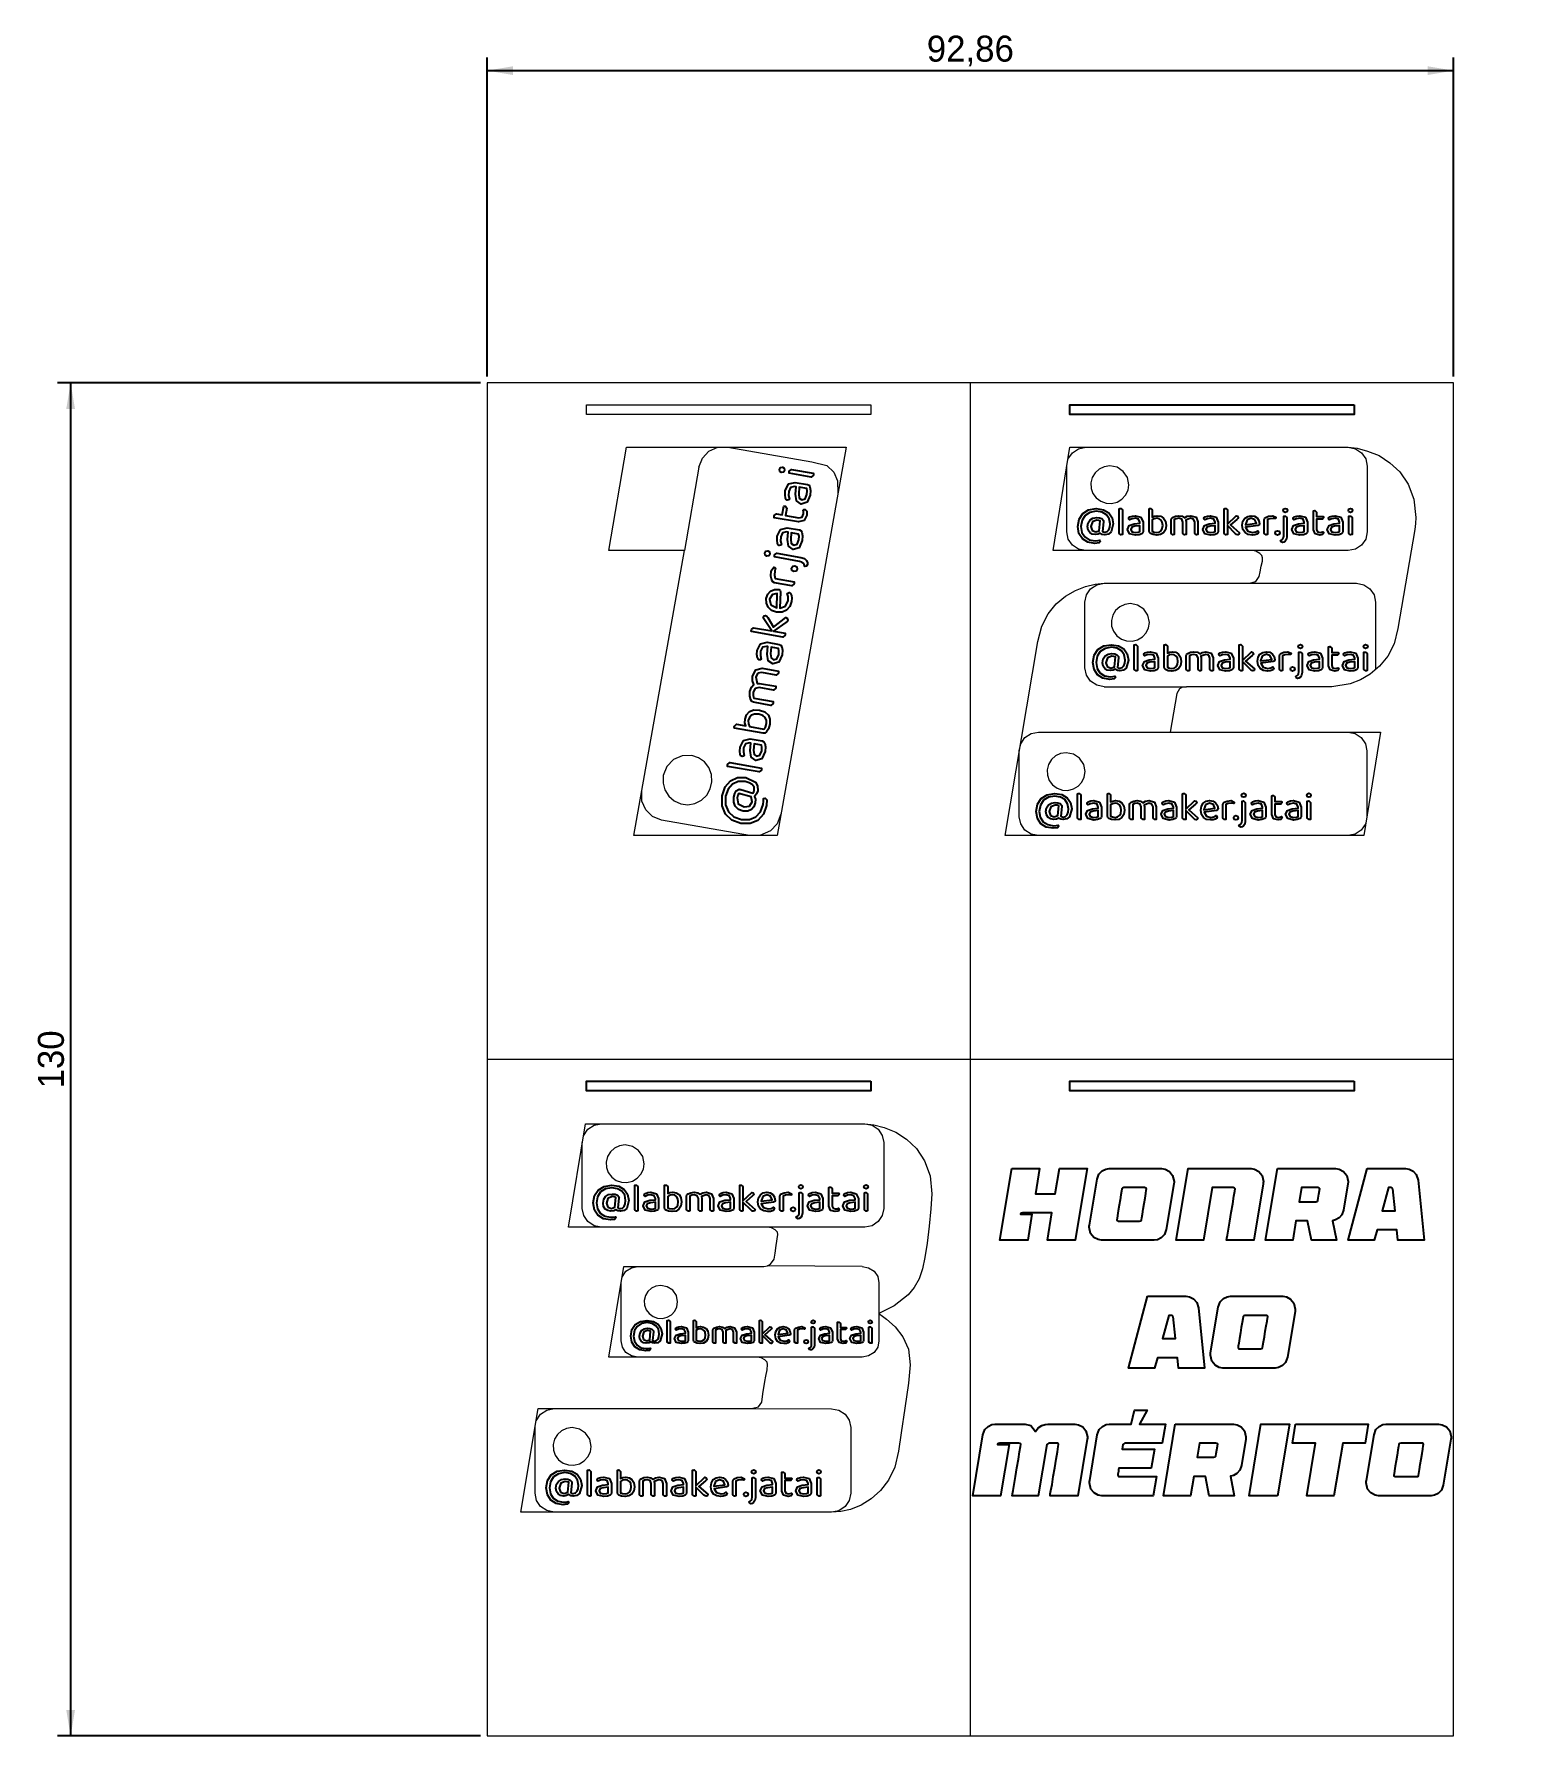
# Model space of a CAD drawing. Header units: millimetres. Extents: x -44 to 100, y 0 to 164.
import ezdxf

# ---------------------------------------------------------------- set-up
doc = ezdxf.new("R2010")
doc.units = ezdxf.units.MM
doc.layers.get('0').update_dxf_attribs({"linetype": 'CONTINUOUS', "lineweight": 25})
doc.layers.add('Corte', color=1, linetype='CONTINUOUS', lineweight=0)
doc.layers.add('Gravação', color=5, linetype='CONTINUOUS')
doc.dimstyles.get("Standard").update_dxf_attribs({"dimtxt": 2.5, "dimasz": 2.5, "dimexe": 1.25, "dimexo": 0.625, "dimtad": 0, "dimtoh": 1, "dimtxsty": 'Standard', "dimcen": 0.09, "dimadec": 0, "dimazin": 0, "dimtfac": 1, "dimtdec": 4, "dimtofl": 0, "dimtmove": 0, "dimatfit": 3, "dimfxl": 1, "dimtolj": 1, "dimtzin": 0, "dimarcsym": 0})

msp = doc.modelspace()

# ---------------------------------------------------------------- blocks, each defined once
blk = doc.blocks.new('*D1')
at = {"layer": 'Gravação', "color": 0, "linetype": 'ByBlock', "lineweight": -2}
for p, q in [((-0.62, 130), (-41.25, 130)), ((-40, 130), (-40, 0)), ((-0.62, 0), (-41.25, 0))]:
    blk.add_line(p, q, dxfattribs=at)
for points in [[(-40, 130), (-39.58, 127.5), (-40.42, 127.5)], [(-40, 0), (-40.42, 2.5), (-39.58, 2.5)]]:
    blk.add_solid(points, dxfattribs=at)
at = {"layer": 'Gravação', "color": 0, "linetype": 'CONTINUOUS', "lineweight": -2, "insert": (-41.88, 65), "char_height": 2.5, "width": 4.4444, "attachment_point": 5, "rotation": 90}
blk.add_mtext('130', dxfattribs=at)
blk = doc.blocks.new('*D2')
at = {"layer": 'Gravação', "color": 0, "linetype": 'ByBlock', "lineweight": -2}
for p, q in [((0, 130.62), (0, 161.25)), ((92.86, 130.62), (92.86, 161.25)), ((0, 160), (92.86, 160))]:
    blk.add_line(p, q, dxfattribs=at)
for points in [[(0, 160), (2.5, 160.42), (2.5, 159.58)], [(92.86, 160), (90.36, 159.58), (90.36, 160.42)]]:
    blk.add_solid(points, dxfattribs=at)
at = {"layer": 'Gravação', "color": 0, "linetype": 'CONTINUOUS', "lineweight": -2, "insert": (46.43, 161.88), "char_height": 2.5, "width": 7.9167, "attachment_point": 5}
blk.add_mtext('92,86', dxfattribs=at)

# ---------------------------------------------------------------- dimensions: what is measured, and where the dimension line sits
at = {"layer": 'Gravação', "color": 1}
dim = msp.add_linear_dim(base=(100, 160), p1=(0, 130), p2=(92.857, 130), dimstyle='Standard', dxfattribs=at)
dim.commit()
dim.dimension.update_dxf_attribs({"geometry": '*D2', "text_midpoint": (46.429, 161.875)})
dim = msp.add_linear_dim(base=(-40, 0), p1=(0, 130), p2=(0, 0), angle=90, dimstyle='Standard', dxfattribs=at)
dim.commit()
dim.dimension.update_dxf_attribs({"geometry": '*D1', "text_midpoint": (-41.875, 65)})

# ---------------------------------------------------------------- linework, layer by layer
for points in [[(28.133, 121.483), (28.093, 121.685), (28.199, 121.856), (28.383, 121.896), (28.547, 121.795), (28.584, 121.599), (28.482, 121.422), (28.293, 121.383), (28.293, 121.383)], [(31.354, 121.238), (31.35, 121.127), (31.135, 120.944), (29.029, 121.315), (29.023, 121.393), (29.028, 121.51), (29.247, 121.687), (31.348, 121.317)], [(28.97, 120.289), (29.619, 120.437), (30.782, 120.232), (30.941, 120.157), (31.022, 120.015), (31.084, 119.676), (31.059, 119.218), (30.749, 118.524), (30.179, 118.363), (29.731, 118.663), (29.631, 119.301), (29.687, 120.019), (29.549, 120.044), (29.165, 119.958), (28.981, 119.575), (28.97, 119.171), (29.045, 118.82), (28.953, 118.759), (28.85, 118.746), (28.743, 118.801), (28.679, 118.925), (28.63, 119.252), (28.657, 119.637), (28.658, 119.637)], [(30.756, 119.625), (30.708, 119.839), (29.996, 119.965), (29.951, 119.337), (30.001, 118.933), (30.244, 118.762), (30.559, 118.855), (30.735, 119.275), (30.735, 119.275)], [(30.464, 116.764), (29.921, 116.639), (27.589, 117.05), (27.583, 117.128), (27.588, 117.245), (27.802, 117.423), (28.366, 117.323), (28.51, 118.139), (28.584, 118.157), (28.675, 118.156), (28.816, 117.978), (28.69, 117.266), (29.966, 117.041), (30.265, 117.101), (30.4, 117.406), (30.404, 117.6), (30.366, 117.786), (30.449, 117.828), (30.557, 117.835), (30.711, 117.674), (30.716, 117.304), (30.716, 117.304)], [(59.217, 115.677), (59.349, 115.658), (59.57, 115.715), (59.728, 115.876), (59.825, 116.128), (59.856, 116.445), (59.763, 116.942), (59.496, 117.329), (59.081, 117.577), (58.535, 117.669), (57.923, 117.562), (57.454, 117.264), (57.159, 116.801), (57.055, 116.204), (57.152, 115.635), (57.431, 115.203), (57.861, 114.927), (58.419, 114.828), (58.678, 114.847), (58.868, 114.885), (58.919, 114.767), (58.802, 114.629), (58.395, 114.579), (57.721, 114.694), (57.202, 115.019), (56.865, 115.528), (56.749, 116.204), (56.873, 116.908), (57.233, 117.447), (57.795, 117.795), (58.531, 117.917), (59.213, 117.81), (59.725, 117.512), (60.05, 117.046), (60.162, 116.442), (59.957, 115.673), (59.702, 115.472), (59.349, 115.405), (59.108, 115.444), (58.903, 115.554), (58.709, 115.459), (58.442, 115.424), (58.132, 115.474), (57.896, 115.623), (57.744, 115.864), (57.69, 116.189), (57.752, 116.556), (57.934, 116.831), (58.213, 117.004), (58.581, 117.065), (58.845, 117.034), (59.062, 116.958), (59.221, 116.77), (59.217, 116.713), (59.213, 116.655), (59.12, 115.726)], [(60.984, 115.417), (60.899, 115.405), (60.732, 115.543), (60.732, 117.902), (60.79, 117.917), (60.875, 117.929), (61.042, 117.791), (61.042, 115.432)], [(64.72, 117.183), (64.987, 117.011), (65.165, 116.721), (65.231, 116.308), (65.165, 115.891), (64.979, 115.6), (64.696, 115.428), (64.332, 115.375), (63.987, 115.421), (63.739, 115.52), (63.627, 115.616), (63.596, 115.746), (63.596, 117.902), (63.654, 117.917), (63.743, 117.929), (63.906, 117.791), (63.906, 117.107), (64.107, 117.199), (64.386, 117.241), (64.386, 117.241)], [(71.071, 115.417), (70.986, 115.405), (70.819, 115.543), (70.819, 117.902), (70.877, 117.917), (70.966, 117.929), (71.129, 117.791), (71.129, 116.415), (71.978, 117.225), (72.121, 117.179), (72.175, 117.076), (72.141, 116.981), (72.048, 116.889), (71.424, 116.35), (72.288, 115.585), (72.234, 115.451), (72.117, 115.401), (72.009, 115.428), (71.912, 115.512), (71.129, 116.289), (71.129, 115.432), (71.129, 115.432)], [(76.543, 117.883), (76.69, 117.94), (76.833, 117.883), (76.887, 117.749), (76.833, 117.612), (76.69, 117.558), (76.543, 117.612), (76.488, 117.749), (76.488, 117.749)], [(82.805, 117.883), (82.952, 117.94), (83.096, 117.883), (83.15, 117.749), (83.096, 117.612), (82.952, 117.558), (82.805, 117.612), (82.751, 117.749), (82.751, 117.749)], [(58.132, 115.807), (58.485, 115.677), (58.818, 115.791), (58.915, 116.74), (58.764, 116.789), (58.562, 116.812), (58.159, 116.648), (58.008, 116.189), (58.008, 116.189)], [(62.825, 117.092), (63.022, 116.621), (63.022, 115.715), (62.988, 115.585), (62.891, 115.505), (62.643, 115.413), (62.294, 115.371), (61.728, 115.512), (61.531, 115.921), (61.697, 116.3), (62.166, 116.461), (62.716, 116.514), (62.716, 116.621), (62.6, 116.9), (62.286, 116.988), (61.98, 116.942), (61.724, 116.839), (61.666, 116.9), (61.643, 116.977), (61.67, 117.065), (61.755, 117.13), (61.995, 117.21), (62.29, 117.241), (62.29, 117.241)], [(62.561, 115.654), (62.716, 115.719), (62.716, 116.273), (62.236, 116.224), (61.937, 116.132), (61.84, 115.925), (61.953, 115.7), (62.294, 115.623), (62.294, 115.623)], [(64.092, 116.939), (63.906, 116.828), (63.906, 115.746), (64.073, 115.665), (64.332, 115.627), (64.569, 115.665), (64.755, 115.791), (64.875, 116.002), (64.917, 116.308), (64.875, 116.614), (64.755, 116.824), (64.569, 116.946), (64.34, 116.988), (64.34, 116.988)], [(67.878, 116.9), (67.587, 116.988), (67.138, 116.812), (67.161, 116.648), (67.161, 115.432), (67.099, 115.417), (67.018, 115.405), (66.851, 115.543), (66.851, 116.625), (66.742, 116.9), (66.448, 116.988), (66.212, 116.95), (66.026, 116.862), (66.026, 115.432), (65.967, 115.417), (65.882, 115.405), (65.716, 115.543), (65.716, 116.847), (65.747, 116.973), (65.863, 117.08), (66.126, 117.191), (66.452, 117.241), (66.789, 117.183), (67.014, 117.034), (67.266, 117.18), (67.611, 117.241), (68.11, 117.092), (68.296, 116.64), (68.296, 115.432), (68.234, 115.417), (68.153, 115.405), (67.986, 115.543), (67.986, 116.625), (67.986, 116.625)], [(70.048, 117.092), (70.246, 116.621), (70.246, 115.715), (70.211, 115.585), (70.114, 115.505), (69.866, 115.413), (69.517, 115.371), (68.951, 115.512), (68.754, 115.921), (68.92, 116.3), (69.389, 116.461), (69.94, 116.514), (69.94, 116.621), (69.823, 116.9), (69.509, 116.988), (69.203, 116.942), (68.948, 116.839), (68.889, 116.9), (68.866, 116.977), (68.893, 117.065), (68.978, 117.13), (69.219, 117.21), (69.513, 117.241), (69.513, 117.241)], [(69.784, 115.654), (69.939, 115.719), (69.939, 116.273), (69.459, 116.224), (69.16, 116.132), (69.064, 115.925), (69.176, 115.7), (69.517, 115.623), (69.517, 115.623)], [(73.1, 115.752), (73.547, 115.627), (73.842, 115.681), (74.051, 115.795), (74.144, 115.65), (74.094, 115.547), (73.962, 115.459), (73.768, 115.398), (73.532, 115.375), (73.129, 115.435), (72.819, 115.616), (72.624, 115.912), (72.559, 116.319), (72.621, 116.705), (72.799, 116.996), (73.074, 117.176), (73.419, 117.241), (73.741, 117.183), (73.993, 117.019), (74.159, 116.77), (74.221, 116.457), (74.183, 116.334), (74.074, 116.292), (72.881, 116.128)], [(73.024, 116.828), (72.861, 116.365), (73.927, 116.51), (73.776, 116.854), (73.415, 116.992), (73.415, 116.992)], [(74.923, 115.417), (74.838, 115.405), (74.671, 115.543), (74.671, 116.839), (74.702, 116.977), (74.814, 117.08), (75.086, 117.191), (75.477, 117.241), (75.787, 117.088), (75.775, 117.015), (75.744, 116.962), (75.644, 116.977), (75.52, 116.984), (75.206, 116.946), (74.981, 116.862), (74.981, 115.432)], [(76.36, 114.931), (76.453, 115.011), (76.512, 115.13), (76.535, 115.31), (76.535, 117.183), (76.593, 117.199), (76.682, 117.21), (76.845, 117.069), (76.845, 115.252), (76.798, 114.977), (76.682, 114.801), (76.543, 114.706), (76.415, 114.679), (76.279, 114.736), (76.236, 114.866), (76.236, 114.866)], [(78.616, 117.092), (78.813, 116.621), (78.813, 115.715), (78.779, 115.585), (78.682, 115.505), (78.434, 115.413), (78.085, 115.371), (77.519, 115.512), (77.322, 115.921), (77.488, 116.3), (77.957, 116.461), (78.507, 116.514), (78.507, 116.621), (78.391, 116.9), (78.077, 116.988), (77.771, 116.942), (77.515, 116.839), (77.457, 116.9), (77.434, 116.977), (77.461, 117.065), (77.546, 117.13), (77.787, 117.21), (78.081, 117.241), (78.081, 117.241)], [(78.352, 115.654), (78.507, 115.719), (78.507, 116.273), (78.027, 116.224), (77.728, 116.132), (77.631, 115.925), (77.744, 115.7), (78.085, 115.623), (78.085, 115.623)], [(79.55, 115.493), (79.383, 115.887), (79.383, 117.703), (79.441, 117.719), (79.53, 117.73), (79.693, 117.592), (79.693, 117.153), (80.329, 117.153), (80.352, 117.099), (80.364, 117.03), (80.247, 116.9), (79.693, 116.9), (79.693, 115.906), (79.778, 115.688), (80.026, 115.627), (80.173, 115.65), (80.309, 115.704), (80.352, 115.646), (80.371, 115.566), (80.27, 115.428), (79.991, 115.375), (79.991, 115.375)], [(82.014, 117.092), (82.212, 116.621), (82.212, 115.715), (82.177, 115.585), (82.08, 115.505), (81.832, 115.413), (81.484, 115.371), (80.918, 115.512), (80.72, 115.921), (80.887, 116.3), (81.356, 116.461), (81.906, 116.514), (81.906, 116.621), (81.79, 116.9), (81.476, 116.988), (81.17, 116.942), (80.914, 116.839), (80.856, 116.9), (80.833, 116.977), (80.86, 117.065), (80.945, 117.13), (81.185, 117.21), (81.48, 117.241), (81.48, 117.241)], [(81.751, 115.654), (81.906, 115.719), (81.906, 116.273), (81.425, 116.224), (81.127, 116.132), (81.03, 115.925), (81.142, 115.7), (81.483, 115.623), (81.483, 115.623)], [(83.049, 115.417), (82.964, 115.405), (82.797, 115.543), (82.797, 117.183), (82.855, 117.199), (82.945, 117.21), (83.107, 117.069), (83.107, 115.432)], [(28.201, 115.927), (28.849, 116.074), (30.013, 115.869), (30.172, 115.795), (30.253, 115.652), (30.314, 115.313), (30.29, 114.856), (29.98, 114.161), (29.41, 114), (28.962, 114.3), (28.862, 114.938), (28.917, 115.657), (28.78, 115.681), (28.395, 115.595), (28.211, 115.212), (28.201, 114.808), (28.276, 114.457), (28.184, 114.396), (28.081, 114.383), (27.974, 114.438), (27.91, 114.562), (27.861, 114.889), (27.888, 115.274), (27.888, 115.274)], [(29.987, 115.263), (29.938, 115.476), (29.227, 115.602), (29.182, 114.974), (29.232, 114.57), (29.475, 114.399), (29.79, 114.492), (29.965, 114.913), (29.965, 114.913)], [(75.783, 115.738), (75.942, 115.799), (76.097, 115.738), (76.151, 115.585), (76.097, 115.436), (75.942, 115.375), (75.783, 115.436), (75.729, 115.585), (75.729, 115.585)], [(26.715, 113.444), (26.675, 113.646), (26.781, 113.817), (26.965, 113.857), (27.13, 113.756), (27.166, 113.56), (27.064, 113.383), (26.875, 113.344), (26.875, 113.344)], [(30.464, 112.542), (30.382, 112.68), (30.243, 112.781), (30.017, 112.852), (27.612, 113.276), (27.606, 113.354), (27.611, 113.471), (27.829, 113.648), (30.161, 113.237), (30.504, 113.115), (30.703, 112.926), (30.794, 112.725), (30.8, 112.555), (30.695, 112.394), (30.519, 112.368), (30.519, 112.368)], [(29.515, 110.807), (29.51, 110.695), (29.296, 110.512), (27.632, 110.805), (27.462, 110.876), (27.355, 111.044), (27.274, 111.417), (27.299, 111.931), (27.565, 112.294), (27.656, 112.263), (27.718, 112.211), (27.675, 112.085), (27.638, 111.928), (27.616, 111.516), (27.673, 111.208), (29.508, 110.885)], [(29.297, 111.984), (29.255, 112.202), (29.368, 112.387), (29.577, 112.422), (29.756, 112.318), (29.799, 112.105), (29.685, 111.915), (29.481, 111.879), (29.481, 111.879)], [(28.671, 108.542), (28.933, 109.088), (28.931, 109.479), (28.831, 109.773), (29.039, 109.86), (29.16, 109.772), (29.243, 109.583), (29.278, 109.32), (29.254, 109.011), (29.085, 108.508), (28.783, 108.151), (28.359, 107.968), (27.821, 107.977), (27.34, 108.144), (27.007, 108.438), (26.838, 108.832), (26.833, 109.289), (26.98, 109.689), (27.248, 109.975), (27.604, 110.133), (28.021, 110.142), (28.169, 110.064), (28.199, 109.916), (28.14, 108.346)], [(27.274, 108.689), (27.831, 108.375), (27.886, 109.776), (27.41, 109.66), (27.151, 109.228), (27.151, 109.228)], [(28.643, 105.862), (28.638, 105.75), (28.424, 105.567), (25.395, 106.101), (25.389, 106.18), (25.394, 106.297), (25.608, 106.474), (27.375, 106.163), (26.527, 107.436), (26.618, 107.609), (26.763, 107.656), (26.878, 107.589), (26.974, 107.449), (27.525, 106.526), (28.702, 107.462), (28.862, 107.362), (28.899, 107.202), (28.841, 107.069), (28.711, 106.963), (27.537, 106.134), (28.637, 105.94), (28.636, 105.94)], [(26.261, 104.928), (26.91, 105.075), (28.073, 104.87), (28.232, 104.796), (28.313, 104.653), (28.375, 104.314), (28.35, 103.857), (28.041, 103.163), (27.471, 103.002), (27.022, 103.301), (26.922, 103.94), (26.978, 104.658), (26.841, 104.682), (26.456, 104.596), (26.272, 104.213), (26.262, 103.81), (26.336, 103.458), (26.245, 103.397), (26.141, 103.385), (26.034, 103.44), (25.97, 103.564), (25.921, 103.89), (25.949, 104.275), (25.949, 104.275)], [(60.669, 102.605), (60.801, 102.586), (61.022, 102.643), (61.18, 102.804), (61.277, 103.056), (61.308, 103.374), (61.215, 103.871), (60.948, 104.257), (60.533, 104.505), (59.987, 104.597), (59.375, 104.49), (58.906, 104.192), (58.611, 103.729), (58.507, 103.133), (58.604, 102.563), (58.883, 102.131), (59.313, 101.856), (59.871, 101.756), (60.13, 101.775), (60.32, 101.814), (60.371, 101.695), (60.254, 101.557), (59.847, 101.508), (59.173, 101.622), (58.654, 101.947), (58.317, 102.456), (58.201, 103.133), (58.325, 103.836), (58.685, 104.375), (59.247, 104.723), (59.983, 104.846), (60.665, 104.739), (61.177, 104.44), (61.502, 103.974), (61.614, 103.37), (61.409, 102.601), (61.154, 102.401), (60.801, 102.334), (60.56, 102.372), (60.355, 102.483), (60.161, 102.387), (59.894, 102.353), (59.584, 102.402), (59.348, 102.551), (59.196, 102.792), (59.142, 103.117), (59.204, 103.484), (59.386, 103.76), (59.665, 103.932), (60.033, 103.993), (60.297, 103.962), (60.514, 103.886), (60.673, 103.698), (60.669, 103.641), (60.665, 103.584), (60.572, 102.655)], [(62.436, 102.345), (62.351, 102.334), (62.184, 102.471), (62.184, 104.83), (62.242, 104.846), (62.327, 104.857), (62.494, 104.72), (62.494, 102.36)], [(66.172, 104.112), (66.439, 103.94), (66.617, 103.649), (66.683, 103.236), (66.617, 102.819), (66.431, 102.529), (66.148, 102.357), (65.784, 102.303), (65.439, 102.349), (65.191, 102.448), (65.079, 102.544), (65.048, 102.674), (65.048, 104.83), (65.106, 104.846), (65.195, 104.857), (65.358, 104.719), (65.358, 104.035), (65.559, 104.127), (65.838, 104.169), (65.838, 104.169)], [(72.523, 102.345), (72.438, 102.334), (72.271, 102.471), (72.271, 104.83), (72.329, 104.846), (72.418, 104.857), (72.581, 104.72), (72.581, 103.343), (73.43, 104.154), (73.573, 104.108), (73.627, 104.005), (73.593, 103.909), (73.5, 103.817), (72.876, 103.278), (73.74, 102.513), (73.686, 102.379), (73.569, 102.33), (73.461, 102.357), (73.364, 102.441), (72.581, 103.217), (72.581, 102.36), (72.581, 102.36)], [(77.995, 104.811), (78.142, 104.869), (78.285, 104.811), (78.339, 104.677), (78.285, 104.54), (78.142, 104.486), (77.995, 104.54), (77.94, 104.677), (77.94, 104.677)], [(81.002, 102.422), (80.835, 102.815), (80.835, 104.632), (80.893, 104.647), (80.982, 104.658), (81.145, 104.521), (81.145, 104.081), (81.781, 104.081), (81.804, 104.027), (81.816, 103.959), (81.699, 103.829), (81.145, 103.829), (81.145, 102.834), (81.23, 102.616), (81.478, 102.555), (81.625, 102.578), (81.761, 102.632), (81.804, 102.574), (81.823, 102.494), (81.722, 102.357), (81.443, 102.303), (81.443, 102.303)], [(84.257, 104.811), (84.404, 104.869), (84.548, 104.811), (84.602, 104.677), (84.548, 104.54), (84.404, 104.486), (84.257, 104.54), (84.203, 104.677), (84.203, 104.677)], [(28.047, 104.264), (27.999, 104.478), (27.287, 104.603), (27.242, 103.975), (27.292, 103.571), (27.536, 103.4), (27.851, 103.494), (28.026, 103.914), (28.026, 103.914)], [(59.584, 102.735), (59.937, 102.605), (60.27, 102.72), (60.367, 103.668), (60.216, 103.718), (60.014, 103.741), (59.611, 103.576), (59.46, 103.117), (59.46, 103.117)], [(64.277, 104.02), (64.474, 103.55), (64.474, 102.643), (64.44, 102.513), (64.343, 102.433), (64.095, 102.341), (63.746, 102.299), (63.18, 102.441), (62.983, 102.85), (63.149, 103.228), (63.618, 103.389), (64.168, 103.442), (64.168, 103.55), (64.052, 103.829), (63.738, 103.917), (63.432, 103.871), (63.176, 103.767), (63.118, 103.829), (63.095, 103.905), (63.122, 103.993), (63.207, 104.058), (63.447, 104.138), (63.742, 104.169), (63.742, 104.169)], [(64.013, 102.582), (64.168, 102.647), (64.168, 103.202), (63.688, 103.152), (63.389, 103.06), (63.292, 102.854), (63.405, 102.628), (63.746, 102.552), (63.746, 102.552)], [(65.544, 103.867), (65.358, 103.756), (65.358, 102.674), (65.525, 102.594), (65.784, 102.555), (66.021, 102.594), (66.207, 102.72), (66.327, 102.93), (66.369, 103.236), (66.327, 103.542), (66.207, 103.752), (66.021, 103.875), (65.792, 103.917), (65.792, 103.917)], [(69.33, 103.829), (69.039, 103.917), (68.59, 103.741), (68.613, 103.576), (68.613, 102.36), (68.551, 102.345), (68.47, 102.334), (68.303, 102.471), (68.303, 103.553), (68.194, 103.829), (67.9, 103.917), (67.664, 103.878), (67.478, 103.79), (67.478, 102.36), (67.419, 102.345), (67.334, 102.334), (67.168, 102.471), (67.168, 103.775), (67.199, 103.901), (67.315, 104.008), (67.578, 104.119), (67.904, 104.169), (68.241, 104.112), (68.466, 103.963), (68.718, 104.108), (69.063, 104.169), (69.562, 104.02), (69.748, 103.569), (69.748, 102.36), (69.686, 102.345), (69.605, 102.334), (69.438, 102.471), (69.438, 103.553), (69.438, 103.553)], [(71.5, 104.02), (71.698, 103.55), (71.698, 102.643), (71.663, 102.513), (71.566, 102.433), (71.318, 102.341), (70.969, 102.299), (70.403, 102.441), (70.206, 102.85), (70.372, 103.228), (70.841, 103.389), (71.392, 103.442), (71.392, 103.55), (71.275, 103.829), (70.961, 103.917), (70.655, 103.871), (70.4, 103.767), (70.341, 103.829), (70.318, 103.905), (70.345, 103.993), (70.43, 104.058), (70.671, 104.138), (70.965, 104.169), (70.965, 104.169)], [(71.236, 102.582), (71.391, 102.647), (71.391, 103.202), (70.911, 103.152), (70.612, 103.06), (70.516, 102.854), (70.628, 102.628), (70.969, 102.552), (70.969, 102.552)], [(74.552, 102.681), (74.999, 102.555), (75.294, 102.609), (75.503, 102.724), (75.596, 102.578), (75.546, 102.475), (75.414, 102.387), (75.22, 102.326), (74.984, 102.303), (74.581, 102.363), (74.271, 102.544), (74.076, 102.84), (74.011, 103.247), (74.073, 103.634), (74.251, 103.924), (74.526, 104.104), (74.871, 104.169), (75.193, 104.112), (75.445, 103.947), (75.611, 103.699), (75.673, 103.385), (75.635, 103.263), (75.526, 103.221), (74.333, 103.056)], [(74.476, 103.756), (74.313, 103.293), (75.379, 103.439), (75.228, 103.783), (74.867, 103.92), (74.867, 103.92)], [(76.375, 102.345), (76.29, 102.334), (76.123, 102.471), (76.123, 103.767), (76.154, 103.905), (76.266, 104.008), (76.538, 104.119), (76.929, 104.169), (77.239, 104.016), (77.227, 103.943), (77.196, 103.89), (77.096, 103.905), (76.972, 103.912), (76.658, 103.874), (76.433, 103.79), (76.433, 102.36)], [(77.812, 101.859), (77.905, 101.94), (77.964, 102.058), (77.987, 102.238), (77.987, 104.112), (78.045, 104.127), (78.134, 104.138), (78.297, 103.997), (78.297, 102.181), (78.25, 101.905), (78.134, 101.729), (77.995, 101.634), (77.867, 101.607), (77.731, 101.664), (77.688, 101.794), (77.688, 101.794)], [(80.068, 104.02), (80.265, 103.55), (80.265, 102.643), (80.231, 102.513), (80.134, 102.433), (79.886, 102.341), (79.537, 102.299), (78.971, 102.441), (78.774, 102.85), (78.94, 103.228), (79.409, 103.389), (79.959, 103.442), (79.959, 103.55), (79.843, 103.829), (79.529, 103.917), (79.223, 103.871), (78.967, 103.767), (78.909, 103.829), (78.886, 103.905), (78.913, 103.993), (78.998, 104.058), (79.239, 104.138), (79.533, 104.169), (79.533, 104.169)], [(79.804, 102.582), (79.959, 102.647), (79.959, 103.202), (79.479, 103.152), (79.18, 103.06), (79.083, 102.854), (79.196, 102.628), (79.537, 102.552), (79.537, 102.552)], [(83.466, 104.02), (83.664, 103.55), (83.664, 102.643), (83.629, 102.513), (83.532, 102.433), (83.284, 102.341), (82.936, 102.299), (82.37, 102.441), (82.172, 102.85), (82.339, 103.228), (82.808, 103.389), (83.358, 103.442), (83.358, 103.55), (83.242, 103.829), (82.928, 103.917), (82.622, 103.871), (82.366, 103.767), (82.308, 103.829), (82.285, 103.905), (82.312, 103.993), (82.397, 104.058), (82.637, 104.138), (82.932, 104.169), (82.932, 104.169)], [(83.203, 102.582), (83.358, 102.647), (83.358, 103.202), (82.877, 103.152), (82.579, 103.06), (82.482, 102.854), (82.594, 102.628), (82.935, 102.552), (82.935, 102.552)], [(84.501, 102.345), (84.416, 102.334), (84.249, 102.471), (84.249, 104.112), (84.307, 104.127), (84.397, 104.138), (84.559, 103.997), (84.559, 102.36)], [(26.016, 102.099), (25.837, 101.746), (25.961, 101.129), (26.177, 101.121), (27.738, 100.846), (27.744, 100.763), (27.74, 100.656), (27.526, 100.473), (26.137, 100.718), (25.759, 100.641), (25.579, 100.283), (25.575, 99.971), (25.645, 99.713), (27.481, 99.389), (27.488, 99.311), (27.483, 99.199), (27.269, 99.016), (25.595, 99.311), (25.44, 99.38), (25.329, 99.553), (25.246, 99.916), (25.256, 100.345), (25.406, 100.765), (25.648, 101.02), (25.519, 101.376), (25.518, 101.833), (25.823, 102.441), (26.444, 102.577), (27.995, 102.304), (28.001, 102.221), (27.997, 102.114), (27.783, 101.931), (26.394, 102.176), (26.394, 102.176)], [(77.235, 102.666), (77.394, 102.727), (77.549, 102.666), (77.603, 102.513), (77.549, 102.364), (77.394, 102.303), (77.235, 102.364), (77.181, 102.513), (77.181, 102.513)], [(24.938, 98.109), (25.219, 98.413), (25.632, 98.576), (26.177, 98.567), (26.698, 98.388), (27.028, 98.084), (27.185, 97.682), (27.172, 97.202), (27.035, 96.77), (26.851, 96.474), (26.703, 96.351), (26.529, 96.341), (23.76, 96.829), (23.754, 96.907), (23.76, 97.024), (23.973, 97.202), (24.852, 97.047), (24.779, 97.326), (24.789, 97.694), (24.789, 97.694)], [(25.11, 97.248), (25.21, 96.984), (26.599, 96.739), (26.74, 96.934), (26.848, 97.259), (26.852, 97.571), (26.732, 97.839), (26.489, 98.04), (26.106, 98.164), (25.704, 98.179), (25.407, 98.072), (25.208, 97.861), (25.102, 97.577), (25.102, 97.577)], [(24.627, 95.656), (25.275, 95.803), (26.438, 95.598), (26.597, 95.523), (26.678, 95.381), (26.74, 95.042), (26.715, 94.585), (26.406, 93.89), (25.836, 93.729), (25.387, 94.029), (25.287, 94.667), (25.343, 95.386), (25.206, 95.41), (24.821, 95.324), (24.637, 94.941), (24.627, 94.537), (24.701, 94.186), (24.61, 94.125), (24.506, 94.112), (24.399, 94.167), (24.335, 94.291), (24.286, 94.618), (24.314, 95.003), (24.314, 95.003)], [(26.412, 94.992), (26.364, 95.205), (25.652, 95.331), (25.607, 94.703), (25.658, 94.299), (25.901, 94.128), (26.216, 94.221), (26.391, 94.641), (26.391, 94.641)], [(26.36, 92.913), (26.355, 92.801), (26.141, 92.619), (23.112, 93.153), (23.106, 93.231), (23.11, 93.343), (23.325, 93.525), (26.353, 92.991)], [(25.626, 90.704), (25.68, 90.869), (25.657, 91.165), (25.487, 91.406), (25.185, 91.587), (24.784, 91.699), (24.125, 91.692), (23.569, 91.436), (23.156, 90.96), (22.914, 90.279), (22.913, 89.469), (23.19, 88.8), (23.717, 88.317), (24.459, 88.048), (25.212, 88.043), (25.83, 88.303), (26.281, 88.793), (26.535, 89.487), (26.569, 89.825), (26.563, 90.077), (26.727, 90.115), (26.877, 89.935), (26.849, 89.401), (26.549, 88.561), (26.014, 87.968), (25.285, 87.651), (24.39, 87.655), (23.515, 87.973), (22.904, 88.558), (22.585, 89.358), (22.594, 90.331), (22.886, 91.182), (23.385, 91.771), (24.057, 92.083), (24.858, 92.091), (25.798, 91.653), (25.998, 91.281), (26.004, 90.812), (25.901, 90.512), (25.712, 90.273), (25.791, 90.003), (25.775, 89.652), (25.641, 89.265), (25.396, 88.996), (25.052, 88.856), (24.623, 88.86), (24.166, 89.023), (23.853, 89.319), (23.696, 89.716), (23.7, 90.202), (23.799, 90.534), (23.947, 90.795), (24.223, 90.956), (24.296, 90.939), (24.369, 90.921), (25.54, 90.591)], [(25.214, 89.341), (25.46, 89.764), (25.388, 90.218), (24.193, 90.557), (24.095, 90.374), (24.02, 90.12), (24.14, 89.566), (24.695, 89.268), (24.695, 89.268)], [(55.22, 88.306), (55.352, 88.287), (55.573, 88.345), (55.732, 88.505), (55.828, 88.758), (55.859, 89.075), (55.766, 89.572), (55.499, 89.958), (55.084, 90.207), (54.538, 90.299), (53.926, 90.191), (53.457, 89.893), (53.162, 89.431), (53.058, 88.834), (53.155, 88.264), (53.434, 87.832), (53.864, 87.557), (54.422, 87.458), (54.681, 87.477), (54.871, 87.515), (54.922, 87.396), (54.805, 87.259), (54.399, 87.209), (53.724, 87.324), (53.205, 87.649), (52.868, 88.157), (52.752, 88.834), (52.876, 89.538), (53.236, 90.077), (53.798, 90.425), (54.534, 90.547), (55.216, 90.44), (55.728, 90.142), (56.053, 89.675), (56.166, 89.071), (55.96, 88.303), (55.705, 88.102), (55.352, 88.035), (55.112, 88.073), (54.906, 88.184), (54.712, 88.088), (54.445, 88.054), (54.135, 88.104), (53.899, 88.253), (53.748, 88.494), (53.693, 88.819), (53.755, 89.186), (53.937, 89.461), (54.216, 89.633), (54.584, 89.694), (54.848, 89.664), (55.065, 89.587), (55.224, 89.4), (55.22, 89.342), (55.217, 89.285), (55.123, 88.356)], [(56.987, 88.046), (56.902, 88.035), (56.735, 88.173), (56.735, 90.532), (56.793, 90.547), (56.879, 90.559), (57.045, 90.421), (57.045, 88.062)], [(60.723, 89.813), (60.99, 89.641), (61.168, 89.35), (61.234, 88.937), (61.168, 88.521), (60.982, 88.23), (60.7, 88.058), (60.335, 88.004), (59.99, 88.05), (59.742, 88.15), (59.63, 88.245), (59.599, 88.375), (59.599, 90.532), (59.657, 90.547), (59.746, 90.558), (59.909, 90.421), (59.909, 89.736), (60.111, 89.828), (60.39, 89.87), (60.39, 89.87)], [(67.074, 88.046), (66.989, 88.035), (66.822, 88.173), (66.822, 90.532), (66.88, 90.547), (66.97, 90.559), (67.132, 90.421), (67.132, 89.044), (67.981, 89.855), (68.124, 89.809), (68.179, 89.706), (68.144, 89.61), (68.051, 89.519), (67.427, 88.979), (68.291, 88.215), (68.237, 88.081), (68.12, 88.031), (68.012, 88.058), (67.915, 88.142), (67.132, 88.918), (67.132, 88.062), (67.132, 88.062)], [(72.546, 90.513), (72.693, 90.57), (72.836, 90.513), (72.891, 90.379), (72.836, 90.241), (72.693, 90.188), (72.546, 90.241), (72.491, 90.379), (72.491, 90.379)], [(75.553, 88.123), (75.386, 88.517), (75.386, 90.333), (75.444, 90.348), (75.533, 90.36), (75.696, 90.222), (75.696, 89.782), (76.332, 89.782), (76.355, 89.729), (76.367, 89.66), (76.25, 89.53), (75.696, 89.53), (75.696, 88.536), (75.781, 88.318), (76.029, 88.257), (76.177, 88.28), (76.312, 88.333), (76.355, 88.276), (76.374, 88.196), (76.273, 88.058), (75.994, 88.004), (75.995, 88.004)], [(78.808, 90.513), (78.955, 90.57), (79.099, 90.513), (79.153, 90.379), (79.099, 90.241), (78.955, 90.188), (78.808, 90.241), (78.754, 90.379), (78.754, 90.379)], [(54.135, 88.436), (54.488, 88.306), (54.821, 88.421), (54.918, 89.369), (54.767, 89.419), (54.565, 89.442), (54.162, 89.278), (54.011, 88.819), (54.011, 88.819)], [(58.828, 89.721), (59.026, 89.251), (59.026, 88.345), (58.991, 88.215), (58.894, 88.134), (58.646, 88.043), (58.297, 88), (57.731, 88.142), (57.534, 88.551), (57.7, 88.93), (58.169, 89.09), (58.719, 89.144), (58.719, 89.251), (58.603, 89.53), (58.289, 89.618), (57.983, 89.572), (57.727, 89.469), (57.669, 89.53), (57.646, 89.606), (57.673, 89.694), (57.758, 89.759), (57.999, 89.84), (58.293, 89.87), (58.293, 89.87)], [(58.564, 88.283), (58.719, 88.349), (58.719, 88.903), (58.239, 88.853), (57.94, 88.762), (57.843, 88.555), (57.956, 88.329), (58.297, 88.253), (58.297, 88.253)], [(60.095, 89.568), (59.909, 89.457), (59.909, 88.375), (60.076, 88.295), (60.335, 88.257), (60.572, 88.295), (60.758, 88.421), (60.878, 88.631), (60.92, 88.937), (60.878, 89.243), (60.758, 89.454), (60.572, 89.576), (60.343, 89.618), (60.343, 89.618)], [(63.881, 89.53), (63.59, 89.618), (63.141, 89.442), (63.164, 89.278), (63.164, 88.062), (63.102, 88.046), (63.021, 88.035), (62.854, 88.173), (62.854, 89.255), (62.746, 89.53), (62.451, 89.618), (62.215, 89.58), (62.029, 89.492), (62.029, 88.062), (61.971, 88.047), (61.885, 88.035), (61.719, 88.173), (61.719, 89.477), (61.75, 89.603), (61.866, 89.71), (62.129, 89.821), (62.455, 89.87), (62.792, 89.813), (63.017, 89.664), (63.269, 89.809), (63.614, 89.87), (64.113, 89.721), (64.299, 89.27), (64.299, 88.062), (64.238, 88.046), (64.156, 88.035), (63.99, 88.173), (63.99, 89.255), (63.989, 89.255)], [(66.051, 89.721), (66.249, 89.251), (66.249, 88.345), (66.214, 88.215), (66.117, 88.134), (65.869, 88.043), (65.52, 88), (64.954, 88.142), (64.757, 88.551), (64.923, 88.93), (65.392, 89.09), (65.943, 89.144), (65.943, 89.251), (65.826, 89.53), (65.512, 89.618), (65.206, 89.572), (64.951, 89.469), (64.892, 89.53), (64.869, 89.606), (64.896, 89.694), (64.982, 89.759), (65.222, 89.84), (65.516, 89.87), (65.516, 89.87)], [(65.787, 88.283), (65.942, 88.349), (65.942, 88.903), (65.462, 88.853), (65.164, 88.762), (65.067, 88.555), (65.179, 88.329), (65.52, 88.253), (65.52, 88.253)], [(69.103, 88.382), (69.55, 88.257), (69.845, 88.31), (70.054, 88.425), (70.147, 88.28), (70.097, 88.176), (69.965, 88.088), (69.771, 88.027), (69.535, 88.004), (69.132, 88.065), (68.822, 88.245), (68.627, 88.542), (68.562, 88.949), (68.624, 89.335), (68.802, 89.626), (69.077, 89.805), (69.422, 89.87), (69.744, 89.813), (69.996, 89.649), (70.162, 89.4), (70.224, 89.086), (70.186, 88.964), (70.077, 88.922), (68.884, 88.758)], [(69.027, 89.457), (68.864, 88.995), (69.93, 89.14), (69.779, 89.484), (69.418, 89.622), (69.418, 89.622)], [(70.926, 88.046), (70.841, 88.035), (70.674, 88.173), (70.674, 89.469), (70.705, 89.606), (70.817, 89.71), (71.089, 89.821), (71.48, 89.87), (71.79, 89.717), (71.778, 89.645), (71.747, 89.591), (71.647, 89.606), (71.523, 89.614), (71.209, 89.575), (70.984, 89.491), (70.984, 88.062)], [(71.786, 88.368), (71.945, 88.429), (72.1, 88.368), (72.154, 88.215), (72.1, 88.066), (71.945, 88.004), (71.786, 88.066), (71.732, 88.215), (71.732, 88.215)], [(72.363, 87.561), (72.456, 87.641), (72.515, 87.76), (72.538, 87.939), (72.538, 89.813), (72.596, 89.828), (72.685, 89.84), (72.848, 89.698), (72.848, 87.882), (72.801, 87.607), (72.685, 87.431), (72.546, 87.335), (72.418, 87.308), (72.282, 87.366), (72.239, 87.496), (72.239, 87.496)], [(74.619, 89.721), (74.817, 89.251), (74.817, 88.345), (74.782, 88.215), (74.685, 88.134), (74.437, 88.043), (74.088, 88), (73.522, 88.142), (73.325, 88.551), (73.491, 88.93), (73.96, 89.09), (74.51, 89.144), (74.51, 89.251), (74.394, 89.53), (74.08, 89.618), (73.774, 89.572), (73.518, 89.469), (73.46, 89.53), (73.437, 89.606), (73.464, 89.694), (73.549, 89.759), (73.79, 89.84), (74.084, 89.87), (74.084, 89.87)], [(74.355, 88.283), (74.51, 88.349), (74.51, 88.903), (74.03, 88.853), (73.731, 88.762), (73.634, 88.555), (73.747, 88.329), (74.088, 88.253), (74.088, 88.253)], [(78.018, 89.721), (78.215, 89.251), (78.215, 88.345), (78.18, 88.215), (78.083, 88.134), (77.835, 88.043), (77.487, 88), (76.921, 88.142), (76.723, 88.551), (76.89, 88.93), (77.359, 89.09), (77.909, 89.144), (77.909, 89.251), (77.793, 89.53), (77.479, 89.618), (77.173, 89.572), (76.917, 89.469), (76.859, 89.53), (76.836, 89.606), (76.863, 89.694), (76.948, 89.759), (77.188, 89.84), (77.483, 89.87), (77.483, 89.87)], [(77.754, 88.283), (77.909, 88.349), (77.909, 88.903), (77.428, 88.853), (77.13, 88.762), (77.033, 88.555), (77.145, 88.329), (77.486, 88.253), (77.486, 88.253)], [(79.052, 88.046), (78.967, 88.035), (78.8, 88.173), (78.8, 89.813), (78.858, 89.828), (78.948, 89.84), (79.11, 89.698), (79.11, 88.062)], [(12.677, 50.681), (12.809, 50.662), (13.03, 50.72), (13.189, 50.88), (13.286, 51.133), (13.317, 51.45), (13.224, 51.947), (12.956, 52.333), (12.542, 52.582), (11.995, 52.674), (11.383, 52.566), (10.914, 52.268), (10.62, 51.806), (10.515, 51.209), (10.612, 50.639), (10.891, 50.207), (11.321, 49.932), (11.879, 49.833), (12.139, 49.852), (12.329, 49.89), (12.379, 49.771), (12.263, 49.634), (11.856, 49.584), (11.182, 49.699), (10.662, 50.024), (10.325, 50.532), (10.209, 51.209), (10.333, 51.913), (10.693, 52.452), (11.255, 52.8), (11.991, 52.922), (12.673, 52.815), (13.185, 52.517), (13.51, 52.05), (13.623, 51.446), (13.417, 50.678), (13.163, 50.477), (12.809, 50.41), (12.569, 50.448), (12.363, 50.559), (12.17, 50.463), (11.902, 50.429), (11.592, 50.479), (11.356, 50.628), (11.205, 50.869), (11.151, 51.194), (11.213, 51.561), (11.395, 51.836), (11.674, 52.008), (12.042, 52.069), (12.305, 52.039), (12.522, 51.962), (12.681, 51.775), (12.678, 51.717), (12.674, 51.66), (12.58, 50.731)], [(14.444, 50.421), (14.359, 50.41), (14.193, 50.548), (14.193, 52.907), (14.251, 52.922), (14.336, 52.934), (14.502, 52.796), (14.502, 50.437)], [(18.18, 52.188), (18.447, 52.016), (18.626, 51.725), (18.692, 51.312), (18.626, 50.896), (18.44, 50.605), (18.157, 50.433), (17.793, 50.379), (17.448, 50.425), (17.2, 50.525), (17.087, 50.62), (17.056, 50.75), (17.056, 52.907), (17.114, 52.922), (17.204, 52.933), (17.366, 52.796), (17.366, 52.111), (17.568, 52.203), (17.847, 52.245), (17.847, 52.245)], [(24.531, 50.421), (24.446, 50.41), (24.28, 50.548), (24.28, 52.907), (24.338, 52.922), (24.427, 52.934), (24.59, 52.796), (24.59, 51.419), (25.438, 52.23), (25.582, 52.184), (25.636, 52.081), (25.601, 51.985), (25.508, 51.893), (24.884, 51.354), (25.748, 50.59), (25.694, 50.456), (25.578, 50.406), (25.469, 50.433), (25.372, 50.517), (24.59, 51.293), (24.59, 50.437), (24.59, 50.437)], [(30.003, 52.888), (30.15, 52.945), (30.294, 52.888), (30.348, 52.754), (30.294, 52.616), (30.15, 52.563), (30.003, 52.616), (29.949, 52.754), (29.949, 52.754)], [(33.01, 50.498), (32.844, 50.892), (32.844, 52.708), (32.902, 52.723), (32.991, 52.735), (33.154, 52.597), (33.154, 52.157), (33.789, 52.157), (33.812, 52.104), (33.824, 52.035), (33.708, 51.905), (33.153, 51.905), (33.153, 50.911), (33.239, 50.693), (33.487, 50.632), (33.634, 50.655), (33.769, 50.708), (33.812, 50.651), (33.832, 50.571), (33.731, 50.433), (33.452, 50.379), (33.452, 50.379)], [(36.265, 52.888), (36.413, 52.945), (36.556, 52.888), (36.61, 52.754), (36.556, 52.616), (36.413, 52.563), (36.265, 52.616), (36.211, 52.754), (36.211, 52.754)], [(11.592, 50.811), (11.945, 50.681), (12.278, 50.796), (12.375, 51.744), (12.224, 51.794), (12.022, 51.817), (11.619, 51.653), (11.468, 51.194), (11.468, 51.194)], [(16.285, 52.096), (16.483, 51.626), (16.483, 50.72), (16.448, 50.59), (16.351, 50.509), (16.103, 50.418), (15.754, 50.375), (15.189, 50.517), (14.991, 50.926), (15.158, 51.305), (15.626, 51.465), (16.177, 51.519), (16.177, 51.626), (16.06, 51.905), (15.747, 51.993), (15.44, 51.947), (15.185, 51.844), (15.127, 51.905), (15.103, 51.981), (15.13, 52.069), (15.216, 52.134), (15.456, 52.215), (15.75, 52.245), (15.75, 52.245)], [(16.021, 50.658), (16.176, 50.724), (16.176, 51.278), (15.696, 51.228), (15.398, 51.136), (15.301, 50.93), (15.413, 50.704), (15.754, 50.628), (15.754, 50.628)], [(17.552, 51.943), (17.366, 51.832), (17.366, 50.75), (17.533, 50.67), (17.793, 50.632), (18.029, 50.67), (18.215, 50.796), (18.335, 51.006), (18.378, 51.312), (18.335, 51.618), (18.215, 51.829), (18.029, 51.951), (17.8, 51.993), (17.8, 51.993)], [(21.338, 51.905), (21.048, 51.993), (20.598, 51.817), (20.621, 51.653), (20.621, 50.437), (20.559, 50.421), (20.478, 50.41), (20.311, 50.548), (20.311, 51.63), (20.203, 51.905), (19.908, 51.993), (19.672, 51.955), (19.486, 51.867), (19.486, 50.437), (19.428, 50.421), (19.343, 50.41), (19.176, 50.548), (19.176, 51.852), (19.207, 51.978), (19.323, 52.085), (19.587, 52.196), (19.912, 52.245), (20.249, 52.188), (20.474, 52.039), (20.726, 52.184), (21.071, 52.245), (21.571, 52.096), (21.757, 51.645), (21.757, 50.437), (21.695, 50.421), (21.613, 50.41), (21.447, 50.548), (21.447, 51.63), (21.447, 51.63)], [(23.508, 52.096), (23.706, 51.626), (23.706, 50.72), (23.671, 50.59), (23.574, 50.509), (23.326, 50.418), (22.978, 50.375), (22.412, 50.517), (22.214, 50.926), (22.381, 51.305), (22.85, 51.465), (23.4, 51.519), (23.4, 51.626), (23.284, 51.905), (22.97, 51.993), (22.664, 51.947), (22.408, 51.844), (22.35, 51.905), (22.327, 51.981), (22.354, 52.069), (22.439, 52.134), (22.679, 52.215), (22.974, 52.245), (22.974, 52.245)], [(23.245, 50.658), (23.4, 50.724), (23.4, 51.278), (22.919, 51.228), (22.621, 51.136), (22.524, 50.93), (22.636, 50.704), (22.977, 50.628), (22.977, 50.628)], [(26.56, 50.757), (27.008, 50.632), (27.302, 50.685), (27.511, 50.8), (27.604, 50.655), (27.554, 50.551), (27.422, 50.463), (27.228, 50.402), (26.992, 50.379), (26.589, 50.44), (26.279, 50.62), (26.084, 50.917), (26.019, 51.324), (26.081, 51.71), (26.26, 52.001), (26.535, 52.18), (26.88, 52.245), (27.201, 52.188), (27.453, 52.024), (27.62, 51.775), (27.682, 51.461), (27.643, 51.339), (27.535, 51.297), (26.341, 51.133)], [(26.484, 51.832), (26.322, 51.37), (27.387, 51.515), (27.236, 51.859), (26.876, 51.997), (26.876, 51.997)], [(28.383, 50.421), (28.298, 50.41), (28.131, 50.548), (28.131, 51.844), (28.162, 51.981), (28.275, 52.085), (28.546, 52.196), (28.937, 52.245), (29.247, 52.092), (29.236, 52.02), (29.205, 51.966), (29.104, 51.981), (28.98, 51.989), (28.666, 51.95), (28.441, 51.866), (28.441, 50.437)], [(29.243, 50.743), (29.402, 50.804), (29.557, 50.743), (29.612, 50.59), (29.557, 50.441), (29.402, 50.379), (29.243, 50.441), (29.189, 50.59), (29.189, 50.59)], [(29.821, 49.936), (29.914, 50.016), (29.972, 50.135), (29.995, 50.314), (29.995, 52.188), (30.053, 52.203), (30.142, 52.215), (30.305, 52.073), (30.305, 50.257), (30.259, 49.982), (30.142, 49.806), (30.003, 49.71), (29.875, 49.683), (29.739, 49.741), (29.697, 49.871), (29.697, 49.871)], [(32.076, 52.096), (32.274, 51.626), (32.274, 50.72), (32.239, 50.59), (32.142, 50.509), (31.894, 50.418), (31.545, 50.375), (30.98, 50.517), (30.782, 50.926), (30.949, 51.305), (31.418, 51.465), (31.968, 51.519), (31.968, 51.626), (31.852, 51.905), (31.538, 51.993), (31.232, 51.947), (30.976, 51.844), (30.918, 51.905), (30.894, 51.981), (30.921, 52.069), (31.007, 52.134), (31.247, 52.215), (31.541, 52.245), (31.542, 52.245)], [(31.813, 50.658), (31.968, 50.724), (31.968, 51.278), (31.487, 51.228), (31.189, 51.136), (31.092, 50.93), (31.204, 50.704), (31.545, 50.628), (31.545, 50.628)], [(35.475, 52.096), (35.672, 51.626), (35.672, 50.72), (35.638, 50.59), (35.541, 50.509), (35.293, 50.418), (34.944, 50.375), (34.378, 50.517), (34.181, 50.926), (34.347, 51.305), (34.816, 51.465), (35.366, 51.519), (35.366, 51.626), (35.25, 51.905), (34.936, 51.993), (34.63, 51.947), (34.374, 51.844), (34.316, 51.905), (34.293, 51.981), (34.32, 52.069), (34.405, 52.134), (34.646, 52.215), (34.94, 52.245), (34.94, 52.245)], [(35.211, 50.658), (35.366, 50.724), (35.366, 51.278), (34.886, 51.228), (34.587, 51.136), (34.49, 50.93), (34.603, 50.704), (34.944, 50.628), (34.944, 50.628)], [(36.509, 50.421), (36.424, 50.41), (36.258, 50.548), (36.258, 52.188), (36.316, 52.203), (36.405, 52.215), (36.568, 52.073), (36.568, 50.437)], [(15.983, 37.962), (16.098, 37.945), (16.292, 37.996), (16.432, 38.137), (16.517, 38.358), (16.544, 38.637), (16.462, 39.073), (16.227, 39.412), (15.864, 39.63), (15.384, 39.711), (14.846, 39.617), (14.435, 39.355), (14.176, 38.949), (14.085, 38.425), (14.17, 37.925), (14.414, 37.546), (14.792, 37.304), (15.282, 37.217), (15.51, 37.234), (15.676, 37.267), (15.721, 37.163), (15.619, 37.042), (15.261, 36.999), (14.67, 37.1), (14.214, 37.385), (13.918, 37.831), (13.816, 38.425), (13.925, 39.043), (14.241, 39.516), (14.734, 39.822), (15.38, 39.929), (15.979, 39.835), (16.428, 39.573), (16.714, 39.164), (16.812, 38.633), (16.632, 37.959), (16.409, 37.783), (16.098, 37.724), (15.887, 37.757), (15.707, 37.855), (15.537, 37.771), (15.302, 37.741), (15.03, 37.784), (14.823, 37.915), (14.69, 38.127), (14.642, 38.412), (14.697, 38.734), (14.857, 38.976), (15.101, 39.127), (15.425, 39.18), (15.656, 39.154), (15.846, 39.086), (15.986, 38.922), (15.983, 38.872), (15.979, 38.821), (15.897, 38.006)], [(17.534, 37.734), (17.459, 37.724), (17.313, 37.845), (17.313, 39.916), (17.364, 39.929), (17.438, 39.939), (17.585, 39.818), (17.585, 37.747)], [(19.149, 39.204), (19.323, 38.791), (19.323, 37.996), (19.292, 37.882), (19.207, 37.811), (18.99, 37.731), (18.683, 37.694), (18.187, 37.818), (18.013, 38.177), (18.16, 38.509), (18.571, 38.65), (19.054, 38.697), (19.054, 38.791), (18.952, 39.036), (18.677, 39.113), (18.408, 39.073), (18.183, 38.983), (18.132, 39.036), (18.112, 39.103), (18.136, 39.181), (18.211, 39.238), (18.422, 39.308), (18.68, 39.335), (18.68, 39.335)], [(20.813, 39.285), (21.047, 39.134), (21.204, 38.878), (21.262, 38.516), (21.204, 38.15), (21.041, 37.895), (20.792, 37.744), (20.473, 37.697), (20.17, 37.737), (19.952, 37.825), (19.854, 37.908), (19.826, 38.023), (19.826, 39.916), (19.877, 39.929), (19.956, 39.939), (20.098, 39.818), (20.098, 39.217), (20.275, 39.298), (20.52, 39.335), (20.52, 39.335)], [(23.585, 39.036), (23.33, 39.113), (22.935, 38.959), (22.956, 38.815), (22.956, 37.747), (22.901, 37.734), (22.83, 37.724), (22.684, 37.845), (22.684, 38.795), (22.588, 39.036), (22.33, 39.113), (22.122, 39.08), (21.959, 39.003), (21.959, 37.747), (21.908, 37.734), (21.833, 37.724), (21.687, 37.845), (21.687, 38.989), (21.714, 39.1), (21.816, 39.194), (22.048, 39.291), (22.333, 39.335), (22.629, 39.285), (22.827, 39.154), (23.048, 39.281), (23.35, 39.335), (23.789, 39.204), (23.952, 38.808), (23.952, 37.747), (23.898, 37.734), (23.827, 37.724), (23.68, 37.845), (23.68, 38.795), (23.68, 38.795)], [(25.49, 39.204), (25.663, 38.791), (25.663, 37.996), (25.633, 37.882), (25.548, 37.811), (25.33, 37.731), (25.024, 37.694), (24.527, 37.818), (24.354, 38.177), (24.5, 38.509), (24.912, 38.65), (25.395, 38.697), (25.395, 38.791), (25.293, 39.036), (25.017, 39.113), (24.748, 39.073), (24.524, 38.983), (24.473, 39.036), (24.453, 39.103), (24.476, 39.181), (24.551, 39.238), (24.762, 39.308), (25.021, 39.335), (25.021, 39.335)], [(26.388, 37.734), (26.313, 37.724), (26.167, 37.845), (26.167, 39.916), (26.218, 39.929), (26.296, 39.939), (26.439, 39.818), (26.439, 38.61), (27.184, 39.321), (27.31, 39.281), (27.357, 39.191), (27.327, 39.107), (27.245, 39.026), (26.698, 38.553), (27.456, 37.882), (27.408, 37.764), (27.306, 37.721), (27.211, 37.744), (27.126, 37.818), (26.439, 38.499), (26.439, 37.747), (26.439, 37.747)], [(28.169, 38.028), (28.561, 37.919), (28.82, 37.966), (29.004, 38.066), (29.085, 37.939), (29.041, 37.848), (28.925, 37.771), (28.755, 37.717), (28.548, 37.697), (28.194, 37.75), (27.922, 37.908), (27.751, 38.169), (27.694, 38.526), (27.749, 38.865), (27.905, 39.12), (28.147, 39.278), (28.449, 39.335), (28.732, 39.285), (28.953, 39.14), (29.099, 38.922), (29.153, 38.647), (29.119, 38.54), (29.024, 38.503), (27.976, 38.358)], [(29.769, 37.734), (29.694, 37.724), (29.548, 37.845), (29.548, 38.983), (29.575, 39.103), (29.674, 39.194), (29.912, 39.291), (30.255, 39.335), (30.528, 39.201), (30.517, 39.137), (30.49, 39.09), (30.402, 39.103), (30.293, 39.11), (30.017, 39.076), (29.82, 39.002), (29.82, 37.747)], [(31.031, 37.308), (31.113, 37.378), (31.164, 37.482), (31.184, 37.64), (31.184, 39.285), (31.235, 39.298), (31.313, 39.308), (31.456, 39.184), (31.456, 37.59), (31.415, 37.348), (31.313, 37.194), (31.191, 37.11), (31.079, 37.086), (30.96, 37.137), (30.922, 37.251), (30.922, 37.251)], [(31.191, 39.899), (31.32, 39.949), (31.446, 39.899), (31.494, 39.781), (31.446, 39.66), (31.32, 39.613), (31.191, 39.66), (31.143, 39.781), (31.143, 39.781)], [(33.011, 39.204), (33.184, 38.791), (33.184, 37.996), (33.154, 37.882), (33.069, 37.811), (32.851, 37.731), (32.545, 37.694), (32.048, 37.818), (31.875, 38.177), (32.021, 38.509), (32.433, 38.65), (32.916, 38.697), (32.916, 38.791), (32.814, 39.036), (32.538, 39.113), (32.269, 39.073), (32.045, 38.983), (31.994, 39.036), (31.973, 39.103), (31.997, 39.181), (32.072, 39.238), (32.283, 39.308), (32.541, 39.335), (32.541, 39.335)], [(33.831, 37.801), (33.684, 38.147), (33.684, 39.741), (33.735, 39.754), (33.814, 39.765), (33.956, 39.644), (33.956, 39.258), (34.514, 39.258), (34.535, 39.211), (34.545, 39.15), (34.443, 39.036), (33.956, 39.036), (33.956, 38.163), (34.031, 37.972), (34.249, 37.918), (34.378, 37.939), (34.497, 37.986), (34.535, 37.935), (34.552, 37.865), (34.463, 37.744), (34.218, 37.697), (34.218, 37.697)], [(35.994, 39.204), (36.168, 38.791), (36.168, 37.996), (36.137, 37.882), (36.052, 37.811), (35.834, 37.731), (35.528, 37.694), (35.031, 37.818), (34.858, 38.177), (35.004, 38.509), (35.416, 38.65), (35.899, 38.697), (35.899, 38.791), (35.797, 39.036), (35.521, 39.113), (35.253, 39.073), (35.028, 38.983), (34.977, 39.036), (34.957, 39.103), (34.98, 39.181), (35.055, 39.238), (35.266, 39.308), (35.525, 39.335), (35.525, 39.335)], [(36.688, 39.899), (36.817, 39.949), (36.943, 39.899), (36.991, 39.781), (36.943, 39.66), (36.817, 39.613), (36.688, 39.66), (36.64, 39.781), (36.64, 39.781)], [(36.902, 37.734), (36.827, 37.724), (36.681, 37.845), (36.681, 39.285), (36.732, 39.298), (36.81, 39.308), (36.953, 39.184), (36.953, 37.747)], [(15.03, 38.076), (15.34, 37.962), (15.632, 38.063), (15.717, 38.895), (15.585, 38.939), (15.408, 38.959), (15.054, 38.815), (14.921, 38.412), (14.921, 38.412)], [(18.918, 37.942), (19.054, 37.999), (19.054, 38.486), (18.632, 38.442), (18.37, 38.362), (18.285, 38.18), (18.384, 37.982), (18.683, 37.915), (18.683, 37.915)], [(20.262, 39.07), (20.098, 38.972), (20.098, 38.023), (20.245, 37.952), (20.473, 37.919), (20.68, 37.952), (20.843, 38.063), (20.949, 38.247), (20.986, 38.516), (20.949, 38.785), (20.843, 38.969), (20.68, 39.077), (20.479, 39.113), (20.479, 39.113)], [(25.258, 37.942), (25.395, 37.999), (25.395, 38.486), (24.973, 38.442), (24.711, 38.362), (24.626, 38.18), (24.724, 37.982), (25.024, 37.915), (25.024, 37.915)], [(28.102, 38.972), (27.959, 38.566), (28.895, 38.694), (28.762, 38.996), (28.446, 39.117), (28.446, 39.117)], [(30.524, 38.016), (30.664, 38.07), (30.8, 38.016), (30.847, 37.882), (30.8, 37.751), (30.664, 37.697), (30.524, 37.751), (30.477, 37.882), (30.477, 37.882)], [(32.779, 37.942), (32.915, 37.999), (32.915, 38.486), (32.494, 38.442), (32.232, 38.362), (32.147, 38.18), (32.245, 37.982), (32.545, 37.915), (32.545, 37.915)], [(35.763, 37.942), (35.899, 37.999), (35.899, 38.486), (35.477, 38.442), (35.215, 38.362), (35.13, 38.18), (35.229, 37.982), (35.528, 37.915), (35.528, 37.915)], [(9.917, 23.047), (9.832, 23.035), (9.665, 23.173), (9.665, 25.532), (9.724, 25.547), (9.809, 25.559), (9.975, 25.421), (9.975, 23.062)], [(11.758, 24.721), (11.956, 24.251), (11.956, 23.345), (11.921, 23.215), (11.824, 23.135), (11.576, 23.043), (11.227, 23.001), (10.661, 23.142), (10.464, 23.551), (10.63, 23.93), (11.099, 24.09), (11.65, 24.144), (11.65, 24.251), (11.533, 24.53), (11.219, 24.618), (10.913, 24.572), (10.658, 24.469), (10.599, 24.53), (10.576, 24.607), (10.603, 24.695), (10.689, 24.76), (10.929, 24.84), (11.223, 24.871), (11.223, 24.871)], [(13.653, 24.813), (13.92, 24.641), (14.099, 24.35), (14.165, 23.938), (14.099, 23.521), (13.913, 23.23), (13.63, 23.058), (13.265, 23.005), (12.921, 23.05), (12.673, 23.15), (12.56, 23.245), (12.529, 23.375), (12.529, 25.532), (12.587, 25.547), (12.676, 25.559), (12.839, 25.421), (12.839, 24.737), (13.041, 24.828), (13.32, 24.87), (13.32, 24.871)], [(13.025, 24.568), (12.839, 24.458), (12.839, 23.375), (13.006, 23.295), (13.265, 23.257), (13.502, 23.295), (13.688, 23.421), (13.808, 23.632), (13.851, 23.938), (13.808, 24.243), (13.688, 24.454), (13.502, 24.576), (13.273, 24.618), (13.273, 24.618)], [(16.811, 24.53), (16.52, 24.618), (16.071, 24.442), (16.094, 24.278), (16.094, 23.062), (16.032, 23.047), (15.951, 23.035), (15.784, 23.173), (15.784, 24.255), (15.676, 24.53), (15.381, 24.618), (15.145, 24.58), (14.959, 24.492), (14.959, 23.062), (14.901, 23.047), (14.816, 23.035), (14.649, 23.173), (14.649, 24.477), (14.68, 24.603), (14.796, 24.71), (15.06, 24.821), (15.385, 24.871), (15.722, 24.813), (15.947, 24.664), (16.199, 24.809), (16.544, 24.871), (17.044, 24.721), (17.23, 24.27), (17.23, 23.062), (17.168, 23.047), (17.086, 23.035), (16.92, 23.173), (16.92, 24.255), (16.92, 24.255)], [(18.981, 24.721), (19.179, 24.251), (19.179, 23.345), (19.144, 23.215), (19.047, 23.135), (18.799, 23.043), (18.45, 23.001), (17.885, 23.142), (17.687, 23.551), (17.854, 23.93), (18.323, 24.09), (18.873, 24.144), (18.873, 24.251), (18.757, 24.53), (18.443, 24.618), (18.137, 24.572), (17.881, 24.469), (17.823, 24.53), (17.799, 24.607), (17.827, 24.695), (17.912, 24.76), (18.152, 24.84), (18.447, 24.871), (18.447, 24.871)], [(20.004, 23.047), (19.919, 23.035), (19.752, 23.173), (19.752, 25.532), (19.811, 25.547), (19.9, 25.559), (20.063, 25.421), (20.063, 24.045), (20.911, 24.855), (21.055, 24.809), (21.109, 24.706), (21.074, 24.611), (20.981, 24.519), (20.357, 23.98), (21.221, 23.215), (21.167, 23.081), (21.051, 23.031), (20.942, 23.058), (20.845, 23.142), (20.063, 23.918), (20.063, 23.062), (20.062, 23.062)], [(22.033, 23.382), (22.48, 23.257), (22.775, 23.31), (22.984, 23.425), (23.077, 23.28), (23.027, 23.177), (22.895, 23.089), (22.701, 23.028), (22.465, 23.005), (22.062, 23.065), (21.752, 23.245), (21.557, 23.542), (21.492, 23.949), (21.554, 24.335), (21.733, 24.626), (22.008, 24.806), (22.353, 24.871), (22.674, 24.813), (22.926, 24.649), (23.093, 24.4), (23.155, 24.087), (23.116, 23.964), (23.007, 23.922), (21.814, 23.758)], [(21.957, 24.458), (21.795, 23.995), (22.86, 24.14), (22.709, 24.484), (22.349, 24.622), (22.349, 24.622)], [(23.856, 23.047), (23.771, 23.035), (23.604, 23.173), (23.604, 24.469), (23.635, 24.607), (23.748, 24.71), (24.019, 24.821), (24.41, 24.871), (24.72, 24.718), (24.709, 24.645), (24.678, 24.591), (24.577, 24.607), (24.453, 24.614), (24.139, 24.576), (23.914, 24.492), (23.914, 23.062)], [(25.294, 22.561), (25.387, 22.641), (25.445, 22.76), (25.468, 22.94), (25.468, 24.813), (25.526, 24.828), (25.615, 24.84), (25.778, 24.698), (25.778, 22.882), (25.732, 22.607), (25.615, 22.431), (25.476, 22.335), (25.348, 22.309), (25.212, 22.366), (25.17, 22.496), (25.17, 22.496)], [(25.476, 25.513), (25.623, 25.57), (25.766, 25.513), (25.821, 25.379), (25.766, 25.241), (25.623, 25.188), (25.476, 25.241), (25.422, 25.379), (25.422, 25.379)], [(27.549, 24.721), (27.747, 24.251), (27.747, 23.345), (27.712, 23.215), (27.615, 23.135), (27.367, 23.043), (27.018, 23.001), (26.453, 23.142), (26.255, 23.551), (26.422, 23.93), (26.89, 24.09), (27.441, 24.144), (27.441, 24.251), (27.324, 24.53), (27.011, 24.618), (26.704, 24.572), (26.449, 24.469), (26.391, 24.53), (26.367, 24.607), (26.394, 24.695), (26.48, 24.76), (26.72, 24.84), (27.014, 24.871), (27.014, 24.871)], [(28.483, 23.123), (28.316, 23.517), (28.316, 25.333), (28.375, 25.348), (28.464, 25.36), (28.626, 25.222), (28.626, 24.783), (29.262, 24.783), (29.285, 24.729), (29.297, 24.66), (29.181, 24.53), (28.626, 24.53), (28.626, 23.536), (28.711, 23.318), (28.959, 23.257), (29.107, 23.28), (29.242, 23.333), (29.285, 23.276), (29.304, 23.196), (29.204, 23.058), (28.925, 23.005), (28.925, 23.005)], [(30.948, 24.721), (31.145, 24.251), (31.145, 23.345), (31.111, 23.215), (31.014, 23.135), (30.766, 23.043), (30.417, 23.001), (29.851, 23.142), (29.654, 23.551), (29.82, 23.93), (30.289, 24.09), (30.839, 24.144), (30.839, 24.251), (30.723, 24.53), (30.409, 24.618), (30.103, 24.572), (29.847, 24.469), (29.789, 24.53), (29.766, 24.607), (29.793, 24.695), (29.878, 24.76), (30.118, 24.84), (30.413, 24.871), (30.413, 24.871)], [(31.738, 25.513), (31.886, 25.57), (32.029, 25.513), (32.083, 25.379), (32.029, 25.241), (31.886, 25.188), (31.738, 25.241), (31.684, 25.379), (31.684, 25.379)], [(31.982, 23.047), (31.897, 23.035), (31.731, 23.173), (31.731, 24.813), (31.789, 24.828), (31.878, 24.84), (32.041, 24.698), (32.041, 23.062)], [(7.065, 23.437), (7.418, 23.307), (7.751, 23.421), (7.848, 24.37), (7.697, 24.419), (7.495, 24.442), (7.092, 24.278), (6.941, 23.819), (6.941, 23.819)], [(11.494, 23.284), (11.649, 23.349), (11.649, 23.903), (11.169, 23.854), (10.871, 23.762), (10.774, 23.555), (10.886, 23.33), (11.227, 23.253), (11.227, 23.253)], [(18.718, 23.284), (18.873, 23.349), (18.873, 23.903), (18.392, 23.854), (18.094, 23.762), (17.997, 23.555), (18.109, 23.33), (18.45, 23.253), (18.45, 23.253)], [(24.716, 23.368), (24.875, 23.429), (25.03, 23.368), (25.085, 23.215), (25.03, 23.066), (24.875, 23.005), (24.716, 23.066), (24.662, 23.215), (24.662, 23.215)], [(27.285, 23.284), (27.44, 23.349), (27.44, 23.903), (26.96, 23.854), (26.662, 23.762), (26.565, 23.555), (26.677, 23.33), (27.018, 23.253), (27.018, 23.253)], [(30.684, 23.284), (30.839, 23.349), (30.839, 23.903), (30.359, 23.854), (30.06, 23.762), (29.963, 23.555), (30.076, 23.33), (30.417, 23.253), (30.417, 23.253)]]:
    msp.add_lwpolyline(points, close=True)
msp.add_lwpolyline([(8.15, 23.307), (8.282, 23.288), (8.503, 23.345), (8.662, 23.505), (8.759, 23.758), (8.79, 24.075), (8.697, 24.572), (8.429, 24.958), (8.015, 25.207), (7.468, 25.299), (6.856, 25.192), (6.387, 24.893), (6.093, 24.431), (5.988, 23.834), (6.085, 23.265), (6.364, 22.832), (6.794, 22.557), (7.352, 22.458), (7.612, 22.477), (7.802, 22.515), (7.852, 22.397), (7.736, 22.259), (7.329, 22.209), (6.655, 22.324), (6.135, 22.649), (5.798, 23.158), (5.682, 23.834), (5.806, 24.538), (6.166, 25.077), (6.728, 25.425), (7.464, 25.547), (8.146, 25.44), (8.658, 25.142), (8.983, 24.676), (9.096, 24.071), (8.89, 23.303), (8.636, 23.102), (8.282, 23.035), (8.042, 23.073), (7.836, 23.184), (7.643, 23.089), (7.375, 23.054), (7.065, 23.104), (6.829, 23.253), (6.678, 23.494), (6.623, 23.819), (6.685, 24.186), (6.868, 24.461), (7.147, 24.633), (7.515, 24.695), (7.778, 24.664), (7.995, 24.587), (8.154, 24.4), (8.15, 24.343), (8.147, 24.285), (8.053, 23.356), (8.15, 23.307)])
at = {"layer": 'Corte', "color": 1}
for p, q in [((20.351, 121.892), (20.686, 122.76)), ((20.686, 122.76), (21.324, 123.434)), ((21.324, 123.434), (22.19, 123.821)), ((23.134, 123.821), (31.201, 122.402)), ((54.374, 113.881), (55.99, 123.821)), ((55.804, 122.681), (56.235, 123.287)), ((55.99, 123.821), (82.72, 123.821)), ((56.235, 123.287), (56.829, 123.679)), ((56.829, 123.679), (57.539, 123.821)), ((57.82, 123.817), (57.82, 123.817)), ((82.72, 123.821), (83.58, 123.728)), ((82.72, 123.821), (83.423, 123.679)), ((83.423, 123.679), (84.016, 123.287)), ((83.58, 123.728), (84.596, 123.449)), ((84.016, 123.287), (84.413, 122.701)), ((84.413, 122.701), (84.553, 122.01)), ((84.596, 123.449), (85.703, 123.01)), ((85.703, 123.01), (86.732, 122.333)), ((31.201, 122.402), (32.646, 122.067)), ((32.646, 122.067), (33.308, 121.425)), ((33.308, 121.425), (33.677, 120.574)), ((55.699, 115.688), (55.698, 122.029)), ((84.553, 122.01), (84.553, 115.688)), ((86.732, 122.333), (87.696, 121.442)), ((87.696, 121.442), (88.504, 120.26)), ((33.677, 120.574), (33.707, 119.414)), ((88.504, 120.26), (89.051, 118.824)), ((89.051, 118.824), (89.234, 117.07)), ((89.181, 116.486), (89.129, 115.901)), ((89.234, 117.07), (89.181, 116.486)), ((55.838, 114.996), (55.699, 115.688)), ((56.235, 114.41), (55.838, 114.996)), ((84.413, 114.996), (84.016, 114.41)), ((84.553, 115.688), (84.413, 114.996)), ((89.129, 115.901), (87.514, 106.386)), ((73.497, 113.881), (54.374, 113.881)), ((56.829, 114.019), (56.235, 114.41)), ((57.53, 113.881), (56.829, 114.019)), ((73.862, 113.828), (73.497, 113.881)), ((74.227, 113.615), (73.862, 113.828)), ((74.435, 113.403), (74.227, 113.615)), ((74.383, 112.393), (74.487, 112.871)), ((74.487, 113.19), (74.435, 113.403)), ((74.487, 112.871), (74.487, 113.19)), ((83.423, 114.019), (82.722, 113.881)), ((84.016, 114.41), (83.423, 114.019)), ((73.862, 110.904), (74.175, 111.383)), ((74.175, 111.383), (74.279, 111.861)), ((74.279, 111.861), (74.383, 112.393)), ((55.573, 109.522), (56.524, 110.067)), ((56.524, 110.067), (57.501, 110.426)), ((57.442, 108.938), (57.581, 109.63)), ((57.501, 110.426), (58.439, 110.665)), ((57.581, 109.63), (57.978, 110.216)), ((57.978, 110.216), (58.572, 110.607)), ((58.439, 110.665), (59.272, 110.745)), ((58.572, 110.607), (59.272, 110.745)), ((59.272, 110.745), (59.272, 110.745)), ((59.272, 110.745), (73.237, 110.745)), ((73.237, 110.745), (73.862, 110.904)), ((83.529, 110.745), (84.23, 110.607)), ((84.23, 110.607), (84.824, 110.216)), ((84.824, 110.216), (85.221, 109.63)), ((85.221, 109.63), (85.36, 108.938)), ((53.905, 107.821), (54.687, 108.778)), ((54.687, 108.778), (55.573, 109.522)), ((57.442, 102.616), (57.442, 108.938)), ((85.36, 108.938), (85.36, 102.45)), ((52.915, 105.164), (53.293, 106.625)), ((53.293, 106.625), (53.905, 107.821)), ((87.514, 106.386), (87.136, 104.924)), ((49.789, 86.506), (52.915, 105.164)), ((87.136, 104.924), (86.524, 103.728)), ((86.524, 103.728), (85.742, 102.772)), ((57.581, 101.924), (57.442, 102.616)), ((57.978, 101.338), (57.581, 101.924)), ((83.906, 101.469), (82.929, 101.071)), ((84.857, 102.028), (83.906, 101.469)), ((85.742, 102.772), (84.857, 102.028)), ((58.572, 100.947), (57.978, 101.338)), ((59.272, 100.809), (58.572, 100.947)), ((66.255, 100.167), (65.629, 96.446)), ((66.515, 100.592), (66.255, 100.167)), ((66.815, 100.752), (66.515, 100.592)), ((67.192, 100.805), (66.815, 100.752)), ((81.157, 100.805), (67.192, 100.805)), ((82.929, 101.071), (81.157, 100.805)), ((51.137, 94.64), (51.277, 95.331)), ((51.277, 95.331), (51.674, 95.917)), ((51.674, 95.917), (52.267, 96.309)), ((52.267, 96.309), (52.968, 96.446)), ((52.968, 96.446), (52.968, 96.446)), ((65.629, 96.446), (85.847, 96.446)), ((82.698, 96.446), (83.398, 96.309)), ((83.398, 96.309), (83.992, 95.917)), ((83.992, 95.917), (84.389, 95.331)), ((85.847, 96.446), (84.231, 86.506)), ((84.389, 95.331), (84.529, 94.64)), ((51.137, 88.317), (51.137, 94.64)), ((84.529, 94.64), (84.529, 88.317)), ((14.861, 90.754), (14.861, 90.754)), ((14.879, 89.823), (14.866, 90.75)), ((15.247, 88.972), (14.879, 89.823)), ((15.909, 88.33), (15.247, 88.972)), ((16.765, 87.995), (15.909, 88.33)), ((28.236, 88.564), (27.869, 87.636)), ((51.277, 87.626), (51.137, 88.317)), ((25.224, 86.506), (16.765, 87.995)), ((27.232, 86.963), (26.205, 86.506)), ((27.869, 87.636), (27.232, 86.963)), ((51.674, 87.04), (51.277, 87.626)), ((52.267, 86.648), (51.674, 87.04)), ((83.992, 87.04), (83.398, 86.648)), ((84.42, 87.668), (83.992, 87.04)), ((84.231, 86.506), (49.789, 86.506)), ((52.968, 86.511), (52.267, 86.648)), ((83.398, 86.648), (82.698, 86.511)), ((9.261, 57.657), (9.693, 58.292)), ((9.693, 58.292), (10.286, 58.684)), ((10.286, 58.684), (10.987, 58.821)), ((11.281, 58.821), (11.281, 58.821)), ((36.285, 58.821), (36.985, 58.684)), ((36.985, 58.684), (37.579, 58.292)), ((37.579, 58.292), (37.976, 57.706)), ((37.976, 57.706), (38.116, 57.015)), ((9.156, 50.692), (9.156, 57.015)), ((38.116, 57.015), (38.116, 50.692)), ((9.296, 50.001), (9.156, 50.692)), ((38.116, 50.692), (37.976, 50.001)), ((9.693, 49.415), (9.296, 50.001)), ((10.286, 49.023), (9.693, 49.415)), ((37.579, 49.415), (36.985, 49.023)), ((37.976, 50.001), (37.579, 49.415)), ((10.987, 48.886), (10.286, 49.023)), ((36.985, 49.023), (36.285, 48.886)), ((12.98, 44.095), (13.351, 44.643)), ((13.351, 44.643), (13.873, 44.987)), ((13.873, 44.987), (14.488, 45.107)), ((14.757, 45.107), (14.757, 45.107)), ((36.049, 45.107), (36.664, 44.987)), ((36.664, 44.987), (37.185, 44.643)), ((37.185, 44.643), (37.534, 44.128)), ((12.881, 37.972), (12.884, 43.52)), ((37.534, 44.128), (37.656, 43.522)), ((37.656, 43.522), (37.656, 37.972)), ((13.003, 37.365), (12.881, 37.972)), ((37.656, 37.972), (37.534, 37.365)), ((13.351, 36.85), (13.003, 37.365)), ((13.873, 36.507), (13.351, 36.85)), ((14.473, 36.39), (13.873, 36.507)), ((36.664, 36.507), (36.049, 36.386)), ((37.185, 36.85), (36.664, 36.507)), ((37.534, 37.365), (37.185, 36.85)), ((5.15, 30.917), (5.744, 31.309)), ((5.744, 31.309), (6.445, 31.446)), ((6.754, 31.446), (6.754, 31.446)), ((33.106, 31.442), (33.807, 31.305)), ((33.807, 31.305), (34.401, 30.913)), ((4.614, 23.317), (4.614, 29.64)), ((4.722, 30.283), (5.15, 30.917)), ((34.401, 30.913), (34.798, 30.327)), ((34.798, 30.327), (34.937, 29.636)), ((34.937, 29.636), (34.937, 23.313)), ((4.753, 22.626), (4.614, 23.317)), ((34.937, 23.313), (34.798, 22.622)), ((5.15, 22.04), (4.753, 22.626)), ((5.744, 21.648), (5.15, 22.04)), ((6.445, 21.507), (5.744, 21.648)), ((33.807, 21.644), (33.106, 21.507)), ((34.401, 22.036), (33.807, 21.644)), ((34.798, 22.622), (34.401, 22.036))]:
    msp.add_line(p, q, dxfattribs=at)
at = {"layer": 'Corte'}
for p, q in [((20.351, 121.892), (18.961, 113.881)), ((82.722, 113.881), (73.497, 113.881)), ((73.237, 110.745), (83.529, 110.745)), ((59.272, 100.809), (67.192, 100.805)), ((52.968, 96.446), (65.629, 96.446)), ((36.285, 48.886), (26.958, 48.881)), ((36.049, 45.107), (26.958, 45.16)), ((36.049, 36.386), (25.968, 36.39)), ((25.395, 31.447), (33.106, 31.442))]:
    msp.add_line(p, q, dxfattribs=at)
at = {"layer": 'Corte', "color": 1}
for points in [[(0, 0), (46.429, 0), (92.857, 0), (92.857, 65), (92.857, 130), (46.429, 130), (0, 130), (0, 65)], [(14.115, 86.506), (18.961, 113.881), (11.718, 113.881), (13.385, 123.821), (34.488, 123.821), (27.871, 86.506)], [(16.91, 91.557), (17.091, 90.889), (17.453, 90.303), (17.979, 89.84), (18.616, 89.554), (19.295, 89.47), (19.97, 89.587), (20.596, 89.904), (21.103, 90.392), (21.443, 90.995), (21.597, 91.671), (21.55, 92.376), (21.301, 93.036), (20.882, 93.582), (20.325, 93.982), (19.663, 94.205), (18.744, 94.182), (17.902, 93.806), (17.265, 93.132), (16.93, 92.264), (16.93, 92.264)], [(4.917, 31.446), (25.395, 31.446), (26.072, 31.606), (26.385, 32.084), (26.489, 32.882), (26.697, 34.051), (26.801, 34.583), (26.906, 35.167), (26.906, 35.327), (26.958, 35.539), (26.958, 35.699), (26.906, 35.911), (26.697, 36.124), (26.333, 36.337), (25.968, 36.39), (11.691, 36.39), (13.15, 45.107), (26.593, 45.107), (26.958, 45.16), (27.218, 45.32), (27.583, 45.798), (27.687, 46.383), (27.791, 47.127), (27.948, 48.19), (27.896, 48.403), (27.687, 48.615), (27.323, 48.828), (26.958, 48.881), (7.835, 48.881), (9.45, 58.821), (36.285, 58.821), (37.145, 58.728), (38.161, 58.449), (39.268, 58.011), (40.297, 57.333), (41.248, 56.443), (42.017, 55.26), (42.564, 53.825), (42.746, 52.071), (42.642, 50.635), (42.486, 48.988), (42.277, 47.34), (42.069, 45.958), (41.85, 44.878), (41.509, 43.925), (41.043, 43.097), (40.453, 42.396), (39.099, 41.333), (37.64, 40.589), (38.004, 40.323), (38.369, 40.058), (39.203, 39.313), (39.932, 38.357), (40.479, 37.147), (40.662, 35.646), (40.505, 33.892), (40.141, 31.5), (39.776, 29.108), (39.515, 27.354), (39.177, 25.839), (38.578, 24.59), (37.796, 23.58), (36.91, 22.782), (35.946, 22.184), (34.93, 21.772), (33.979, 21.573), (33.106, 21.507), (3.249, 21.507)]]:
    msp.add_lwpolyline(points, close=True, dxfattribs=at)
for points in [[(46.429, 130), (46.429, 65), (46.429, 0)], [(92.857, 65), (46.429, 65), (0, 65)]]:
    msp.add_lwpolyline(points, dxfattribs=at)
at = {"layer": 'Corte', "color": 1, "linetype": 'CONTINUOUS'}
msp.add_lwpolyline([(36.868, 127.895), (36.868, 126.966), (9.56, 126.966), (9.56, 127.895)], close=True, dxfattribs=at)
at = {"layer": 'Corte'}
for points in [[(59.292, 121.945), (58.812, 121.72), (58.417, 121.369), (58.138, 120.91), (58.007, 120.39), (58.034, 119.866), (58.212, 119.372), (58.535, 118.941), (58.971, 118.622), (59.472, 118.447), (60.003, 118.42), (60.53, 118.549), (60.995, 118.825), (61.351, 119.215), (61.579, 119.689), (61.66, 120.218), (61.52, 120.91), (61.124, 121.496), (60.53, 121.887), (59.829, 122.025), (59.829, 122.025)], [(61.265, 108.713), (60.785, 108.488), (60.39, 108.136), (60.11, 107.677), (59.979, 107.158), (60.006, 106.634), (60.184, 106.139), (60.507, 105.709), (60.944, 105.39), (61.445, 105.214), (61.976, 105.188), (62.502, 105.317), (62.967, 105.593), (63.324, 105.982), (63.552, 106.456), (63.632, 106.986), (63.493, 107.677), (63.096, 108.263), (62.502, 108.655), (61.802, 108.792), (61.802, 108.792)], [(55.093, 94.378), (54.613, 94.153), (54.219, 93.801), (53.939, 93.342), (53.808, 92.822), (53.835, 92.298), (54.013, 91.804), (54.336, 91.374), (54.772, 91.055), (55.273, 90.879), (55.804, 90.853), (56.331, 90.982), (56.796, 91.258), (57.152, 91.647), (57.381, 92.121), (57.461, 92.651), (57.322, 93.342), (56.925, 93.928), (56.331, 94.32), (55.63, 94.457), (55.63, 94.457)], [(12.733, 56.699), (12.253, 56.474), (11.858, 56.123), (11.578, 55.664), (11.447, 55.144), (11.474, 54.62), (11.652, 54.126), (11.975, 53.695), (12.412, 53.376), (12.913, 53.201), (13.444, 53.174), (13.97, 53.303), (14.436, 53.579), (14.792, 53.969), (15.02, 54.443), (15.1, 54.972), (14.961, 55.664), (14.564, 56.25), (13.97, 56.641), (13.27, 56.779), (13.27, 56.779)], [(16.233, 43.214), (15.811, 43.016), (15.465, 42.708), (15.219, 42.305), (15.104, 41.849), (15.128, 41.389), (15.284, 40.955), (15.568, 40.577), (15.951, 40.297), (16.391, 40.143), (16.857, 40.119), (17.319, 40.233), (17.727, 40.475), (18.04, 40.817), (18.24, 41.233), (18.311, 41.698), (18.189, 42.305), (17.84, 42.819), (17.319, 43.163), (16.704, 43.284), (16.704, 43.284)], [(7.64, 29.546), (7.16, 29.321), (6.765, 28.969), (6.485, 28.51), (6.354, 27.99), (6.381, 27.466), (6.56, 26.972), (6.882, 26.541), (7.319, 26.223), (7.82, 26.047), (8.351, 26.02), (8.877, 26.15), (9.343, 26.426), (9.699, 26.815), (9.927, 27.289), (10.008, 27.819), (9.868, 28.51), (9.471, 29.096), (8.877, 29.487), (8.177, 29.625), (8.177, 29.625)]]:
    msp.add_lwpolyline(points, close=True, dxfattribs=at)
at = {"layer": 'Gravação', "linetype": 'CONTINUOUS', "lineweight": -3}
msp.add_line((62.961, 50.148), (63.038, 50.619), dxfattribs=at)
at = {"layer": 'Gravação', "color": 7, "linetype": 'CONTINUOUS', "lineweight": -3}
msp.add_line((64.895, 38.179), (66.137, 38.179), dxfattribs=at)
at = {"layer": 'Gravação', "color": 1, "linetype": 'CONTINUOUS'}
for points in [[(83.297, 127.895), (83.297, 126.966), (55.989, 126.966), (55.989, 127.895)], [(36.868, 62.895), (36.868, 61.966), (9.56, 61.966), (9.56, 62.895)], [(83.297, 62.895), (83.297, 61.966), (55.989, 61.966), (55.989, 62.895)]]:
    msp.add_lwpolyline(points, close=True, dxfattribs=at)
at = {"layer": 'Gravação'}
for points in [[(50.41, 54.517), (53.086, 54.517), (52.681, 52.102), (54.577, 52.102), (54.982, 54.517), (57.657, 54.517), (56.502, 47.624), (53.836, 47.624), (54.269, 50.265), (51.44, 50.265), (51.315, 50.236), (51.257, 50.118), (52.354, 50.118), (51.94, 47.624), (49.265, 47.624), (50.41, 54.517)], [(65.155, 54.448), (65.55, 54.242), (65.868, 53.859), (66.002, 53.27), (66.002, 53.162), (65.993, 53.054), (65.251, 48.655), (65.069, 48.164), (64.761, 47.85), (64.404, 47.673), (64.077, 47.624), (59.043, 47.624), (58.697, 47.683), (58.302, 47.889), (57.985, 48.272), (57.85, 48.871), (57.85, 48.979), (57.869, 49.087), (58.601, 53.486), (58.784, 53.977), (59.092, 54.291), (59.448, 54.458), (59.775, 54.517), (64.809, 54.517), (65.155, 54.448)], [(79.766, 51.365), (79.824, 51.444), (79.862, 51.67), (79.92, 52.043), (79.978, 52.396), (79.987, 52.465), (79.997, 52.524), (80.007, 52.543), (80.007, 52.553), (79.939, 52.642), (79.824, 52.681), (78.245, 52.681), (78.014, 51.326), (79.641, 51.326), (79.766, 51.365)], [(76.801, 42.175), (77.196, 41.969), (77.514, 41.586), (77.648, 40.997), (77.648, 40.889), (77.639, 40.781), (76.898, 36.382), (76.715, 35.891), (76.407, 35.577), (76.051, 35.4), (75.723, 35.351), (70.69, 35.351), (70.343, 35.41), (69.948, 35.616), (69.631, 35.999), (69.496, 36.598), (69.496, 36.706), (69.515, 36.814), (70.247, 41.213), (70.43, 41.704), (70.738, 42.018), (71.094, 42.185), (71.421, 42.244), (76.455, 42.244), (76.801, 42.175)], [(72.595, 40.084), (72.538, 39.72), (72.461, 39.239), (72.374, 38.719), (72.287, 38.189), (72.22, 37.747), (72.172, 37.442), (72.153, 37.315), (72.153, 37.276), (72.201, 37.236), (72.268, 37.197), (72.326, 37.187), (74.328, 37.187), (74.453, 37.217), (74.511, 37.305), (74.539, 37.501), (74.607, 37.874), (74.684, 38.346), (74.77, 38.876), (74.857, 39.396), (74.934, 39.838), (74.982, 40.152), (75.001, 40.28), (74.953, 40.359), (74.886, 40.398), (74.819, 40.408), (72.817, 40.408), (72.692, 40.368), (72.634, 40.29), (72.634, 40.29), (72.595, 40.084)], [(66.118, 29.97), (71.719, 29.97), (72.066, 29.902), (72.461, 29.696), (72.778, 29.313), (72.913, 28.724), (72.913, 28.616), (72.894, 28.508), (72.47, 25.974), (72.316, 25.523), (72.047, 25.218), (71.72, 25.032), (71.411, 24.953), (71.787, 23.078), (69.39, 23.078), (69.015, 24.943), (67.898, 24.943), (67.59, 23.078), (64.972, 23.078), (66.118, 29.97)]]:
    msp.add_lwpolyline(points, dxfattribs=at)
for points in [[(73.394, 54.517), (73.741, 54.448), (74.135, 54.242), (74.453, 53.859), (74.588, 53.27), (74.578, 53.162), (74.568, 53.054), (73.664, 47.624), (71.046, 47.624), (71.075, 47.811), (71.132, 48.125), (71.238, 48.704), (71.363, 49.46), (71.498, 50.305), (71.642, 51.139), (71.758, 51.846), (71.844, 52.347), (71.873, 52.553), (71.806, 52.642), (71.69, 52.681), (69.669, 52.681), (68.822, 47.624), (66.204, 47.624), (67.35, 54.517)], [(75.926, 54.517), (81.527, 54.517), (81.874, 54.448), (82.268, 54.242), (82.586, 53.859), (82.721, 53.27), (82.721, 53.162), (82.701, 53.054), (82.278, 50.521), (82.124, 50.069), (81.854, 49.765), (81.527, 49.578), (81.219, 49.5), (81.595, 47.624), (79.198, 47.624), (78.823, 49.49), (77.706, 49.49), (77.398, 47.624), (74.78, 47.624)], [(84.559, 54.517), (88.245, 54.517), (88.582, 54.458), (88.958, 54.271), (89.275, 53.928), (89.439, 53.407), (90.016, 47.624), (87.514, 47.624), (87.418, 48.616), (85.502, 48.616), (85.233, 47.624), (82.721, 47.624)], [(60.949, 52.357), (60.891, 51.994), (60.814, 51.512), (60.728, 50.992), (60.641, 50.462), (60.574, 50.02), (60.526, 49.716), (60.506, 49.588), (60.506, 49.549), (60.554, 49.509), (60.622, 49.47), (60.68, 49.46), (62.682, 49.46), (62.807, 49.49), (62.864, 49.578), (62.893, 49.775), (62.961, 50.148), (63.038, 50.619), (63.124, 51.149), (63.211, 51.67), (63.288, 52.111), (63.336, 52.426), (63.355, 52.553), (63.307, 52.632), (63.24, 52.671), (63.172, 52.681), (61.17, 52.681), (61.045, 52.642), (60.988, 52.563), (60.988, 52.563)], [(87.023, 52.563), (86.965, 52.642), (86.84, 52.681), (86.59, 52.681), (85.993, 50.452), (87.235, 50.452)], [(63.461, 42.244), (67.148, 42.244), (67.484, 42.185), (67.86, 41.998), (68.177, 41.655), (68.341, 41.134), (68.919, 35.351), (66.416, 35.351), (66.32, 36.343), (64.404, 36.343), (64.135, 35.351), (61.623, 35.351)], [(65.925, 40.29), (65.867, 40.368), (65.742, 40.408), (65.492, 40.408), (64.895, 38.179), (66.137, 38.179)], [(57.879, 24.433), (57.898, 24.541), (58.63, 28.94), (58.812, 29.43), (59.12, 29.745), (59.477, 29.912), (59.804, 29.97), (61.883, 29.97), (62.21, 31.286), (63.413, 31.286), (62.691, 29.97), (65.165, 29.97), (64.857, 28.134), (61.276, 28.134), (61.094, 28.017), (61.017, 27.555), (64.116, 27.555), (63.789, 25.719), (60.709, 25.719), (60.68, 25.562), (60.651, 25.405), (60.632, 25.267), (60.612, 25.159), (60.603, 25.091), (60.593, 25.042), (60.66, 24.943), (60.776, 24.914), (64.318, 24.914), (64.01, 23.078), (59.072, 23.078), (58.726, 23.137), (58.331, 23.343), (58.013, 23.726), (57.879, 24.325), (57.879, 24.325)], [(47.821, 29.43), (48.129, 29.745), (48.485, 29.912), (48.812, 29.97), (51.7, 29.97), (52.248, 29.813), (52.681, 29.264), (52.951, 29.597), (53.288, 29.813), (53.625, 29.931), (53.904, 29.97), (56.483, 29.97), (56.83, 29.902), (57.224, 29.696), (57.542, 29.313), (57.677, 28.724), (57.677, 28.616), (57.657, 28.508), (56.753, 23.078), (54.087, 23.078), (54.115, 23.264), (54.173, 23.579), (54.279, 24.158), (54.404, 24.914), (54.539, 25.758), (54.683, 26.593), (54.799, 27.3), (54.876, 27.801), (54.905, 28.007), (54.895, 28.046), (54.857, 28.085), (54.789, 28.125), (54.722, 28.134), (53.961, 28.134), (53.788, 28.017), (52.96, 23.078), (50.458, 23.078), (50.487, 23.264), (50.535, 23.579), (50.641, 24.158), (50.766, 24.914), (50.91, 25.758), (51.055, 26.593), (51.17, 27.3), (51.247, 27.801), (51.276, 28.007), (51.209, 28.095), (51.093, 28.134), (49.236, 28.134), (49.11, 28.105), (49.053, 27.987), (50.15, 27.987), (49.332, 23.078), (46.656, 23.078), (47.638, 28.94)], [(75.926, 23.078), (73.202, 23.078), (74.347, 29.97), (77.081, 29.97)], [(77.677, 29.97), (84.655, 29.97), (84.347, 28.134), (82.201, 28.134), (81.364, 23.078), (78.746, 23.078), (79.593, 28.134), (77.369, 28.134)], [(91.768, 29.902), (92.163, 29.696), (92.48, 29.313), (92.615, 28.724), (92.615, 28.616), (92.606, 28.508), (91.864, 24.109), (91.682, 23.618), (91.374, 23.304), (91.017, 23.127), (90.69, 23.078), (85.656, 23.078), (85.31, 23.137), (84.915, 23.343), (84.598, 23.726), (84.463, 24.325), (84.463, 24.433), (84.482, 24.541), (85.214, 28.939), (85.396, 29.43), (85.704, 29.745), (86.061, 29.912), (86.388, 29.97), (91.422, 29.97)], [(69.958, 26.819), (70.016, 26.897), (70.054, 27.123), (70.112, 27.496), (70.17, 27.85), (70.179, 27.918), (70.189, 27.977), (70.199, 27.997), (70.199, 28.007), (70.131, 28.095), (70.016, 28.134), (68.437, 28.134), (68.206, 26.779), (69.833, 26.779)], [(87.562, 27.81), (87.504, 27.447), (87.427, 26.966), (87.341, 26.446), (87.254, 25.915), (87.187, 25.474), (87.139, 25.169), (87.119, 25.042), (87.119, 25.002), (87.167, 24.963), (87.235, 24.924), (87.293, 24.914), (89.295, 24.914), (89.42, 24.943), (89.477, 25.032), (89.506, 25.228), (89.574, 25.601), (89.651, 26.072), (89.737, 26.603), (89.824, 27.123), (89.901, 27.565), (89.949, 27.879), (89.968, 28.007), (89.92, 28.085), (89.853, 28.125), (89.785, 28.134), (87.783, 28.134), (87.658, 28.095), (87.601, 28.017), (87.601, 28.017)]]:
    msp.add_lwpolyline(points, close=True, dxfattribs=at)

msp.set_redraw_order([(e.dxf.handle, doc.entitydb.next_handle()) for e in msp.query("TEXT MTEXT ATTDEF DIMENSION ARC_DIMENSION")])  # texts and dimensions are drawn at this point

doc.saveas('drawing.dxf')
